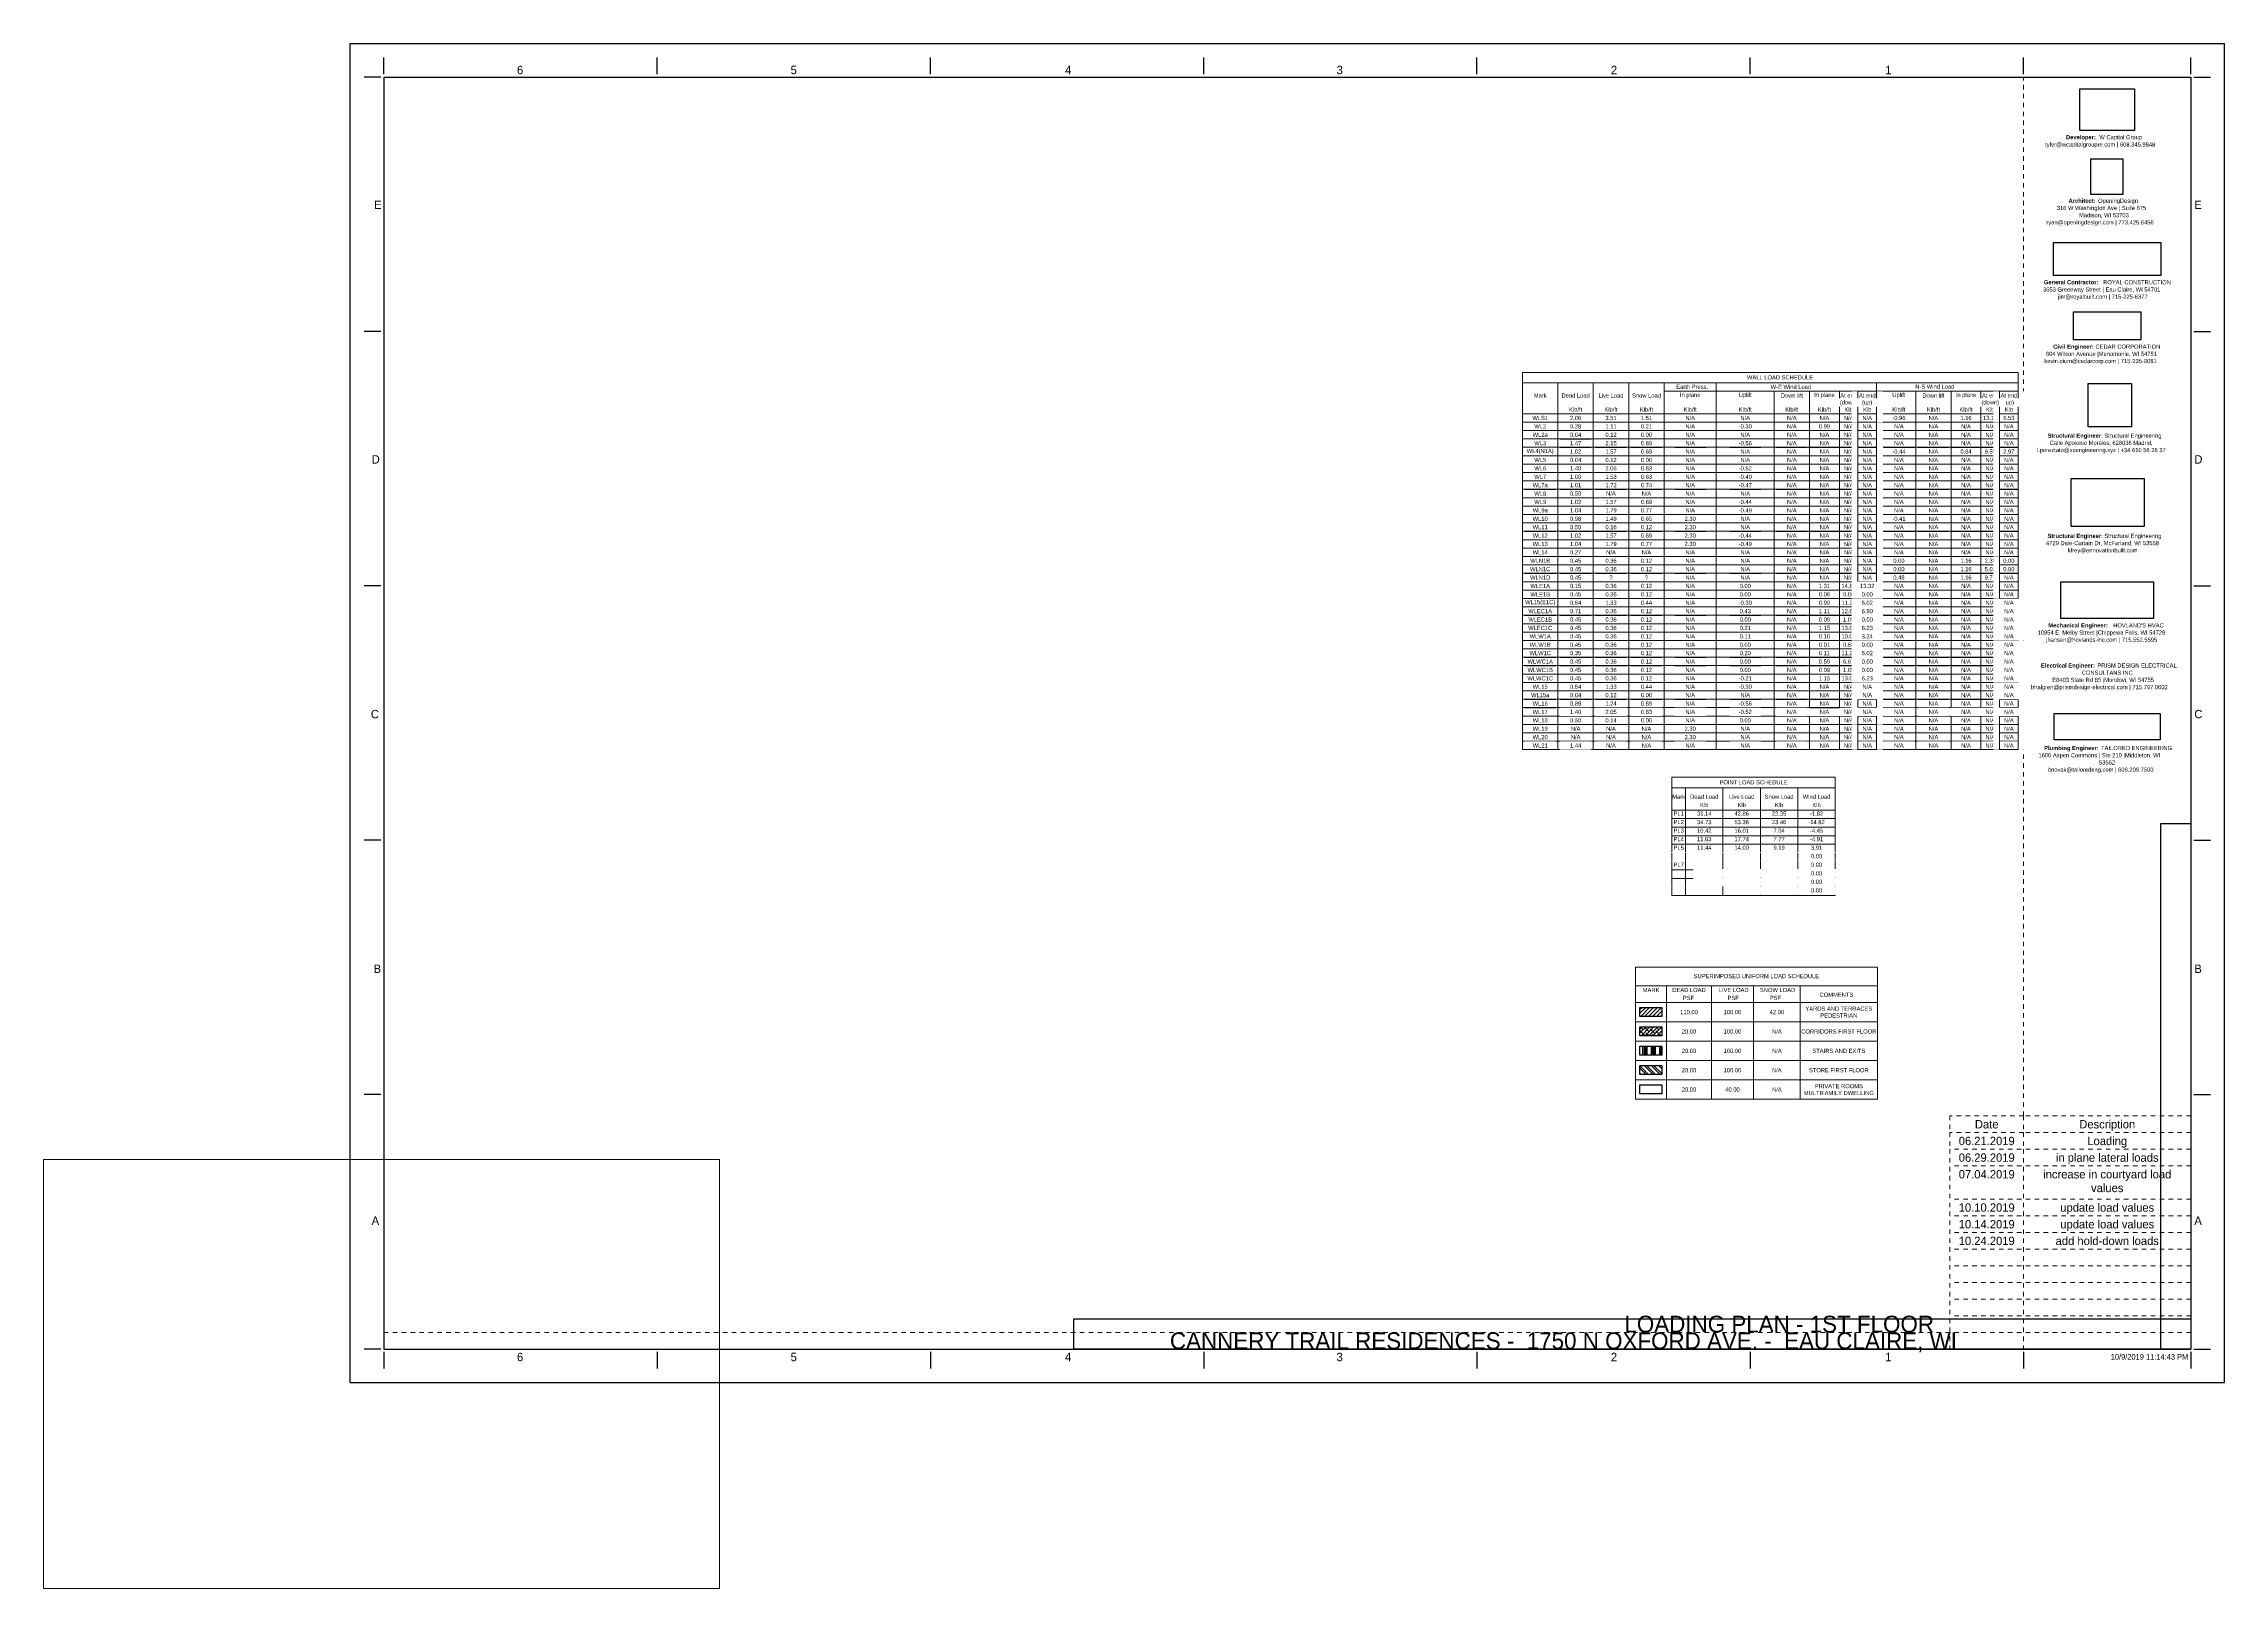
# Paper-space layout 'Layout1' of a CAD drawing. Header units: inches. Extents: x -7.6 to 41.3, y -4.8 to 29.8.
import ezdxf

# ---------------------------------------------------------------- set-up
doc = ezdxf.new("R2010")
doc.units = ezdxf.units.IN
doc.header["$MEASUREMENT"] = 0
doc.linetypes.add('Dot 1_32_', pattern=[0.03125, 0, -0.03125])
for name, color, linetype, lineweight in [('A-DETL', 90, 'Continuous', 9), ('G-ANNO-SCHD', 231, 'Continuous', 30), ('G-ANNO-TTLB', 6, 'Continuous', 30), ('G-ANNO-TTLB-MEDM', 33, 'Continuous', 25)]:
    doc.layers.add(name, color=color, linetype=linetype, lineweight=lineweight)
doc.layers.add('LOAD_HATCH', color=8, linetype='Continuous')
doc.styles.add('Century Gothic', font='ufonts.com_century-gothic.ttf', dxfattribs={"height": 0.1875})
doc.styles.add('Century Gothic_1', font='ufonts.com_century-gothic.ttf', dxfattribs={"height": 0.09375})
doc.styles.add('Century Gothic_2', font='GOTHIC.TTF', dxfattribs={"height": 0.125})
doc.styles.add('Century Gothic_4', font='ufonts.com_century-gothic.ttf', dxfattribs={"height": 0.375})
doc.styles.add('Century Gothic_B', font='Gothicb.ttf', dxfattribs={"height": 9})
picture_1 = doc.add_image_def('image1.jpg', size_in_pixel=(785, 514))
picture_2 = doc.add_image_def('image2.png', size_in_pixel=(300, 300))
picture_3 = doc.add_image_def('image3.jpg', size_in_pixel=(336, 83))
picture_4 = doc.add_image_def('image4.jpg', size_in_pixel=(278, 110))
picture_5 = doc.add_image_def('image5.jpg', size_in_pixel=(302, 126))
picture_6 = doc.add_image_def('image6.jpg', size_in_pixel=(261, 80))
picture_7 = doc.add_image_def('image7.jpg', size_in_pixel=(344, 261))
picture_8 = doc.add_image_def('image8.jpg', size_in_pixel=(547, 610))
picture_9 = doc.add_image_def('image9.jpg', size_in_pixel=(95, 1663))
picture_10 = doc.add_image_def('image10.jpg', size_in_pixel=(3536, 95))

# ---------------------------------------------------------------- blocks, each defined once
blk = doc.blocks.new('OD Title Block - 30x42 - CDs - one-217245-FOUNDATION PLAN AREA __C__')
at = {"layer": 'G-ANNO-TTLB'}
for p, q in [((-0.01, 30.014), (41.99, 30.014)), ((-0.01, 0.014), (-0.01, 30.014)), ((41.99, 0.014), (41.99, 30.014)), ((-0.01, 0.014), (41.99, 0.014))]:
    blk.add_line(p, q, dxfattribs=at)
at = {"layer": 'G-ANNO-TTLB', "linetype": 'Dot 1_32_', "lineweight": 18}
for p, q in [((37.49, 5.989), (37.49, 29.264)), ((0.74, 1.137), (35.905, 1.137))]:
    blk.add_line(p, q, dxfattribs=at)
at = {"layer": 'G-ANNO-TTLB-MEDM'}
for p, q in [((0.74, 29.326), (0.74, 29.701)), ((6.865, 29.326), (6.865, 29.701)), ((12.99, 29.326), (12.99, 29.701)), ((19.115, 29.326), (19.115, 29.701)), ((25.24, 29.326), (25.24, 29.701)), ((31.365, 29.326), (31.365, 29.701)), ((37.49, 29.326), (37.49, 29.701)), ((41.24, 29.326), (41.24, 29.701)), ((0.677, 29.264), (0.302, 29.264)), ((0.74, 29.264), (41.24, 29.264)), ((0.74, 29.264), (0.74, 0.764)), ((41.24, 29.264), (41.24, 0.764)), ((41.302, 29.264), (41.677, 29.264)), ((0.677, 23.564), (0.302, 23.564)), ((41.302, 23.564), (41.677, 23.564)), ((0.677, 17.864), (0.302, 17.864)), ((41.302, 17.864), (41.677, 17.864)), ((0.677, 12.164), (0.302, 12.164)), ((41.302, 12.164), (41.677, 12.164)), ((0.677, 6.464), (0.302, 6.464)), ((41.302, 6.464), (41.677, 6.464)), ((0.677, 0.764), (0.302, 0.764)), ((0.74, 0.764), (41.24, 0.764)), ((0.74, 0.701), (0.74, 0.326)), ((6.865, 0.701), (6.865, 0.326)), ((12.99, 0.701), (12.99, 0.326)), ((19.115, 0.701), (19.115, 0.326)), ((25.24, 0.701), (25.24, 0.326)), ((31.365, 0.701), (31.365, 0.326)), ((37.49, 0.701), (37.49, 0.326)), ((41.24, 0.701), (41.24, 0.326)), ((41.302, 0.764), (41.677, 0.764))]:
    blk.add_line(p, q, dxfattribs=at)
at = {"layer": 'G-ANNO-TTLB', "attachment_point": 1}
for s, insert, char_height, width, style in [('6', (3.725, 29.517), 0.188, 0.17675, 'Century Gothic'), ('5', (9.858, 29.517), 0.188, 0.17675, 'Century Gothic'), ('4', (16.007, 29.517), 0.188, 0.17675, 'Century Gothic'), ('3', (22.094, 29.517), 0.188, 0.17675, 'Century Gothic'), ('2', (28.242, 29.517), 0.188, 0.17675, 'Century Gothic'), ('1', (34.391, 29.517), 0.188, 0.17675, 'Century Gothic'), ('Developer: ', (38.44, 27.964), 0.09375, 0.90584, 'Century Gothic_B'), ('W Capital Group', (39.188, 27.964), 0.09375, 1.32878, 'Century Gothic_1'), ('tyler@wcapitalgroupre.com | 608.345.9848', (37.974, 27.802), 0.09375, 3.36141, 'Century Gothic_1'), ('E', (0.523, 26.497), 0.188, 0.17044, 'Century Gothic'), ('Architect: ', (38.499, 26.54), 0.09375, 0.80169, 'Century Gothic_B'), ('OpeningDesign', (39.16, 26.54), 0.09375, 1.212, 'Century Gothic_1'), ('E', (41.317, 26.497), 0.188, 0.17044, 'Century Gothic'), ('ryan@openingdesign.com | 773.425.6456', (38.002, 26.056), 0.09375, 3.21937, 'Century Gothic_1'), ('316 W Washington Ave | Suite 675', (38.233, 26.379), 0.09375, 2.65756, 'Century Gothic_1'), ('Madison, WI 53703', (38.733, 26.217), 0.09375, 1.44556, 'Century Gothic_1'), ('3653 Greenway Street | Eau Claire, WI 54701', (37.925, 24.552), 0.09375, 3.4845, 'Century Gothic_1'), ('General Contractor: ', (37.946, 24.714), 0.09375, 1.60969, 'Century Gothic_B'), ('ROYAL CONSTRUCTION', (39.274, 24.714), 0.09375, 1.82116, 'Century Gothic_1'), ('jim@royalbuilt.com | 715-225-6377', (38.263, 24.391), 0.09375, 2.66387, 'Century Gothic_1'), ('604 Wilson Avenue |Menomonie, WI 54751', (37.99, 23.109), 0.09375, 3.32669, 'Century Gothic_1'), ('Civil Engineer: ', (38.154, 23.271), 0.09375, 1.14888, 'Century Gothic_B'), ('CEDAR CORPORATION', (39.102, 23.271), 0.09375, 1.78012, 'Century Gothic_1'), ('kevin.oium@cedarcorp.com | 715-235-9081', (37.956, 22.948), 0.09375, 3.40559, 'Century Gothic_1'), ('Structural Engineer: ', (38.026, 21.277), 0.09375, 1.54341, 'Century Gothic_B'), ('Calle Apolonio Morales, 628036 Madrid, ', (38.078, 21.116), 0.09375, 3.15309, 'Century Gothic_1'), ('Structural Engineering', (39.3, 21.277), 0.09375, 1.69175, 'Century Gothic_1'), ('D', (0.468, 20.791), 0.188, 0.23672, 'Century Gothic'), ('l.pereztato@xcengineering.xyz | +34 610 56 26 37', (37.787, 20.954), 0.09375, 3.81591, 'Century Gothic_1'), ('D', (41.317, 20.791), 0.188, 0.23672, 'Century Gothic'), ('4729 Dale-Curtain Dr, McFarland, WI 53558', (37.992, 18.869), 0.09375, 3.32037, 'Century Gothic_1'), ('Structural Engineer: ', (38.026, 19.03), 0.09375, 1.54341, 'Century Gothic_B'), ('kfrey@ennovationbuilt.com', (38.479, 18.707), 0.09375, 2.13994, 'Century Gothic_1'), ('Structural Engineering', (39.3, 19.03), 0.09375, 1.69175, 'Century Gothic_1'), ('10954 E. Melby Street |Chippewa Falls, WI 54729', (37.803, 16.865), 0.09375, 3.77487, 'Century Gothic_1'), ('jhansen@hovlands-inc.com | 715.552.5595', (37.996, 16.704), 0.09375, 3.31091, 'Century Gothic_1'), ('Mechanical Engineer: ', (38.045, 17.026), 0.09375, 1.76119, 'Century Gothic_B'), ("HOVLAND'S HVAC", (39.498, 17.026), 0.09375, 1.42663, 'Century Gothic_1'), ('Electrical Engineer: ', (37.88, 16.127), 0.09375, 1.53394, 'Century Gothic_B'), ('bhalgren@prismdesign-electrical.com | 715.797.0602', (37.656, 15.642), 0.09375, 4.13469, 'Century Gothic_1'), ('E8403 State Rd 85 |Mondovi, WI 54755', (38.133, 15.804), 0.09375, 2.9795, 'Century Gothic_1'), ('CONSULTANS INC', (38.794, 15.965), 0.09375, 1.37613, 'Century Gothic_1'), ('PRISM DESIGN ELECTRICAL ', (39.146, 16.127), 0.09375, 2.09891, 'Century Gothic_1'), ('C', (0.45, 15.084), 0.188, 0.25881, 'Century Gothic'), ('C', (41.317, 15.084), 0.188, 0.25881, 'Century Gothic'), ('Plumbing Engineer: ', (37.951, 14.277), 0.09375, 1.54656, 'Century Gothic_B'), ('TAILORED ENGINEERING', (39.227, 14.277), 0.09375, 1.87166, 'Century Gothic_1'), ('1600 Aspen Commons | Ste 210 |Middleton, WI ', (37.823, 14.116), 0.09375, 3.77172, 'Century Gothic_1'), ('bnovak@tailoredeng.com | 608.209.7500', (38.034, 13.793), 0.09375, 3.21622, 'Century Gothic_1'), ('53562', (39.18, 13.954), 0.0937, 0.44188, 'Century Gothic_1'), ('B', (0.512, 9.378), 0.188, 0.18306, 'Century Gothic'), ('B', (41.317, 9.378), 0.188, 0.18306, 'Century Gothic'), ('A', (0.468, 3.734), 0.188, 0.23672, 'Century Gothic'), ('A', (41.317, 3.734), 0.188, 0.23672, 'Century Gothic'), ('6', (3.724, 0.679), 0.188, 0.17675, 'Century Gothic'), ('5', (9.858, 0.679), 0.188, 0.17675, 'Century Gothic'), ('4', (16.007, 0.679), 0.188, 0.17675, 'Century Gothic'), ('3', (22.093, 0.679), 0.188, 0.17675, 'Century Gothic'), ('2', (28.242, 0.679), 0.188, 0.17675, 'Century Gothic'), ('1', (34.39, 0.679), 0.188, 0.17675, 'Century Gothic')]:
    blk.add_mtext(s, dxfattribs=dict(at, insert=insert, char_height=char_height, width=width, style=style))
at = {"layer": 'G-ANNO-TTLB'}
image = blk.add_image(picture_7, insert=(38.752, 28.068), size_in_units=(1.226, 0.93), dxfattribs=at)
image.dxf.flags = 7
image = blk.add_image(picture_8, insert=(38.999, 26.632), size_in_units=(0.719, 0.802), rotation=0, dxfattribs=at)
image.dxf.flags = 7
image = blk.add_image(picture_6, insert=(38.163, 24.818), size_in_units=(2.404, 0.737), dxfattribs=at)
image.dxf.flags = 7
image = blk.add_image(picture_5, insert=(38.612, 23.375), size_in_units=(1.506, 0.628), dxfattribs=at)
image.dxf.flags = 7
image = blk.add_image(picture_2, insert=(38.938, 21.431), size_in_units=(0.97, 0.97), dxfattribs=at)
image.dxf.flags = 7
image = blk.add_image(picture_1, insert=(38.558, 19.194), size_in_units=(1.638, 1.072), dxfattribs=at)
image.dxf.flags = 7
image = blk.add_image(picture_4, insert=(38.326, 17.131), size_in_units=(2.077, 0.822), dxfattribs=at)
image.dxf.flags = 7
image = blk.add_image(picture_3, insert=(38.179, 14.417), size_in_units=(2.372, 0.586), dxfattribs=at)
image.dxf.flags = 7
image = blk.add_image(picture_9, insert=(40.567, 0.764), size_in_units=(0.673, 11.775), dxfattribs=at)
image.dxf.flags = 7
image = blk.add_image(picture_10, insert=(16.203, 0.764), size_in_units=(25.037, 0.673), dxfattribs=at)
image.dxf.flags = 7
blk = doc.blocks.new('zw$7CAE')
at = {"layer": 'G-ANNO-TTLB'}
blk.add_blockref('OD Title Block - 30x42 - CDs - one-217245-FOUNDATION PLAN AREA __C__', (0.01, -30.014), dxfattribs=at)

psp = doc.layouts.get("Layout1")

# ---------------------------------------------------------------- hatches: boundary and pattern name
at = {"layer": 'LOAD_HATCH'}
h = psp.add_hatch(dxfattribs=at)
h.set_pattern_fill('ANSI31', color=256, scale=0.5, style=0)
h.set_pattern_definition([(45, (13.645226, 4.222123), (-0.04419417, 0.04419417), [])])
h.paths.add_polyline_path([(28.201, 8.012), (28.201, 8.213), (28.689, 8.213), (28.689, 8.012)])
h = psp.add_hatch(dxfattribs=at)
h.set_pattern_fill('ANSI38', color=256, scale=0.5, style=0)
h.set_pattern_definition([(45, (13.645226, 4.222123), (-0.04419417, 0.04419417), []), (135, (13.645226, 4.222123), (-0.13258252, 0.04419417), [0.15625, -0.09375])])
h.paths.add_polyline_path([(28.201, 7.579), (28.201, 7.779), (28.689, 7.779), (28.689, 7.579)])
h = psp.add_hatch(dxfattribs=at)
h.set_pattern_fill('ANSI34', color=256, scale=0.25, angle=45, style=0)
h.set_pattern_definition([(90, (13.64523, 4.22212), (-0.1875, 1e-17), []), (90, (13.67648, 4.25337), (-0.1875, 1e-17), []), (90, (13.70773, 4.28462), (-0.1875, 1e-17), []), (90, (13.73898, 4.31587), (-0.1875, 1e-17), [])])
h.paths.add_polyline_path([(28.201, 7.145), (28.201, 7.346), (28.689, 7.346), (28.689, 7.145)])
h = psp.add_hatch(dxfattribs=at)
h.set_pattern_fill('ANSI32', color=256, scale=0.3, angle=90, style=0)
h.set_pattern_definition([(135, (13.64523, 4.22212), (-0.0795495, -0.0795495), []), (135, (13.64523, 4.27516), (-0.0795495, -0.0795495), [])])
h.paths.add_polyline_path([(28.201, 6.711), (28.201, 6.912), (28.689, 6.912), (28.689, 6.711)])

# ---------------------------------------------------------------- linework, layer by layer
at = {"layer": 'A-DETL'}
for p, q in [((25.571, 22.437), (26.364, 22.437)), ((26.364, 22.437), (27.157, 22.437)), ((27.157, 22.437), (27.951, 22.437)), ((36.678, 22.437), (36.678, 22.207)), ((36.678, 17), (36.678, 16.811)), ((36.678, 16.811), (36.678, 16.623)), ((36.678, 16.623), (36.678, 16.435)), ((36.678, 16.435), (36.678, 16.247)), ((36.678, 16.247), (36.678, 16.059)), ((36.678, 16.059), (36.678, 15.871)), ((36.678, 15.871), (36.678, 15.682)), ((36.678, 15.682), (36.678, 15.494)), ((28.101, 9.115), (28.101, 8.698)), ((33.525, 9.115), (28.101, 9.115)), ((33.525, 9.115), (33.525, 8.353)), ((28.101, 8.698), (28.101, 8.325)), ((33.525, 8.698), (28.101, 8.698)), ((28.801, 8.325), (28.101, 8.325)), ((28.101, 8.325), (28.101, 7.891)), ((28.801, 8.698), (28.801, 8.325)), ((29.803, 8.325), (28.801, 8.325)), ((28.801, 8.325), (28.801, 7.891)), ((29.803, 8.698), (29.803, 8.325)), ((30.749, 8.325), (29.803, 8.325)), ((29.803, 8.325), (29.803, 7.891)), ((30.749, 8.698), (30.749, 8.325)), ((31.793, 8.325), (30.749, 8.325)), ((30.749, 8.325), (30.749, 7.891)), ((31.793, 8.698), (31.793, 8.325)), ((31.793, 8.325), (31.793, 7.891)), ((32.836, 8.325), (31.793, 8.325)), ((33.525, 8.325), (32.836, 8.325)), ((33.525, 8.353), (33.525, 7.891)), ((28.801, 7.891), (28.101, 7.891)), ((28.101, 7.891), (28.101, 7.457)), ((29.803, 7.891), (28.801, 7.891)), ((28.801, 7.891), (28.801, 7.457)), ((30.749, 7.891), (29.803, 7.891)), ((29.803, 7.891), (29.803, 7.457)), ((31.793, 7.891), (30.749, 7.891)), ((30.749, 7.891), (30.749, 7.457)), ((32.836, 7.891), (31.793, 7.891)), ((31.793, 7.891), (31.793, 7.457)), ((33.525, 7.891), (32.836, 7.891)), ((33.525, 7.919), (33.525, 7.457)), ((28.801, 7.457), (28.101, 7.457)), ((28.101, 7.457), (28.101, 7.023)), ((29.803, 7.457), (28.801, 7.457)), ((28.801, 7.457), (28.801, 7.023)), ((30.749, 7.457), (29.803, 7.457)), ((29.803, 7.457), (29.803, 7.023)), ((31.793, 7.457), (30.749, 7.457)), ((30.749, 7.457), (30.749, 7.023)), ((32.836, 7.457), (31.793, 7.457)), ((31.793, 7.457), (31.793, 7.023)), ((33.525, 7.457), (32.836, 7.457)), ((33.525, 7.485), (33.525, 7.023)), ((28.801, 7.023), (28.101, 7.023)), ((28.101, 7.023), (28.101, 6.59)), ((29.803, 7.023), (28.801, 7.023)), ((28.801, 7.023), (28.801, 6.59)), ((30.749, 7.023), (29.803, 7.023)), ((29.803, 7.023), (29.803, 6.59)), ((31.793, 7.023), (30.749, 7.023)), ((30.749, 7.023), (30.749, 6.59)), ((32.836, 7.023), (31.793, 7.023)), ((31.793, 7.023), (31.793, 6.59)), ((33.525, 7.023), (32.836, 7.023)), ((33.525, 7.051), (33.525, 6.59)), ((28.801, 6.59), (28.101, 6.59)), ((28.101, 6.59), (28.101, 6.156)), ((29.803, 6.59), (28.801, 6.59)), ((28.801, 6.59), (28.801, 6.156)), ((30.749, 6.59), (29.803, 6.59)), ((29.803, 6.59), (29.803, 6.156)), ((31.793, 6.59), (30.749, 6.59)), ((30.749, 6.59), (30.749, 6.156)), ((32.836, 6.59), (31.793, 6.59)), ((31.793, 6.59), (31.793, 6.156)), ((33.525, 6.59), (32.836, 6.59)), ((33.525, 6.617), (33.525, 6.156)), ((28.801, 6.156), (28.101, 6.156)), ((29.803, 6.156), (28.801, 6.156)), ((30.749, 6.156), (29.803, 6.156)), ((31.793, 6.156), (30.749, 6.156)), ((32.836, 6.156), (31.793, 6.156)), ((33.525, 6.156), (32.836, 6.156))]:
    psp.add_line(p, q, dxfattribs=at)
at = {"layer": 'A-DETL', "linetype": 'Dot 1_32_', "lineweight": 13}
for p, q in [((36.8, 5.784), (35.148, 5.784)), ((35.148, 5.784), (35.148, 5.411)), ((36.8, 5.411), (35.148, 5.411)), ((35.148, 5.411), (35.148, 5.038)), ((40.55, 5.784), (36.8, 5.784)), ((36.8, 5.784), (36.8, 5.411)), ((40.55, 5.411), (36.8, 5.411)), ((36.8, 5.411), (36.8, 5.038)), ((40.55, 5.784), (40.55, 5.411)), ((40.55, 5.411), (40.55, 5.038)), ((40.55, 5.038), (35.148, 5.038)), ((35.148, 5.038), (35.148, 0.559)), ((36.8, 5.038), (36.8, 0.559)), ((40.55, 4.664), (35.148, 4.664)), ((40.55, 3.918), (35.148, 3.918)), ((40.55, 3.545), (35.148, 3.545)), ((40.55, 3.172), (35.148, 3.172)), ((40.55, 2.798), (35.148, 2.798)), ((40.55, 2.425), (35.148, 2.425)), ((40.55, 2.052), (35.148, 2.052)), ((40.55, 1.679), (35.148, 1.679)), ((40.55, 1.305), (35.148, 1.305)), ((40.55, 0.932), (35.148, 0.932))]:
    psp.add_line(p, q, dxfattribs=at)
at = {"layer": 'LOAD_HATCH'}
for points in [[(28.201, 8.012), (28.201, 8.213), (28.689, 8.213), (28.689, 8.012), (28.201, 8.012)], [(28.201, 7.579), (28.201, 7.779), (28.689, 7.779), (28.689, 7.579), (28.201, 7.579)], [(28.201, 7.145), (28.201, 7.346), (28.689, 7.346), (28.689, 7.145), (28.201, 7.145)], [(28.201, 6.711), (28.201, 6.912), (28.689, 6.912), (28.689, 6.711), (28.201, 6.711)], [(28.201, 6.277), (28.201, 6.478), (28.689, 6.478), (28.689, 6.277), (28.201, 6.277)]]:
    psp.add_lwpolyline(points, close=True, dxfattribs=at)

# ---------------------------------------------------------------- texts
at = {"layer": 'G-ANNO-SCHD', "color": 147, "style": 'Century Gothic_2', "bg_fill": 2}
for s, insert, char_height, width, attachment_point in [('Mark', (25.967, 21.924), 0.0937, 0.60704, 5), ('Earth Press.', (29.373, 22.119), 0.09375, 0.69423, 5), ('WALL LOAD SCHEDULE', (31.341, 22.33), 0.09375, 1.45691, 5), ('N-S Wind Load', (34.811, 22.123), 0.09375, 2.75829, 5), ('POINT LOAD SCHEDULE', (30.748, 13.305), 0.09375, 5.42403, 2)]:
    psp.add_mtext(s, dxfattribs=dict(at, insert=insert, char_height=char_height, width=width, attachment_point=attachment_point))
at = {"layer": 'G-ANNO-SCHD', "color": 147, "line_spacing_factor": 0.984502}
for s, insert, char_height, width, attachment_point, style in [('\\PSUPERIMPOSED UNIFORM LOAD SCHEDULE', (30.813, 9.115), 0.09375, 5.42403, 2, 'Century Gothic_2'), ('MARK', (28.451, 8.651), 0.0937, 0.44989, 2, 'Century Gothic_2'), ('DEAD LOAD', (29.302, 8.651), 0.0937, 1.00147, 2, 'Century Gothic_2'), ('PSF', (29.289, 8.474), 0.0937, 1.00147, 2, 'Century Gothic_2'), ('LIVE LOAD', (30.303, 8.651), 0.0937, 1.00147, 2, 'Century Gothic_2'), ('PSF', (30.291, 8.474), 0.0937, 1.00147, 2, 'Century Gothic_2'), ('SNOW LOAD', (31.287, 8.651), 0.0937, 1.10014, 2, 'Century Gothic_2'), ('PSF', (31.237, 8.474), 0.0937, 1.00147, 2, 'Century Gothic_2'), ('\\PCOMMENTS', (32.605, 8.698), 0.0937, 1.6256, 2, 'Century Gothic_2'), ('110.00', (29.302, 8.108), 0.0937, 1.00147, 5, 'Century Gothic_2'), ('100.00', (30.276, 8.108), 0.0937, 0.94655, 5, 'Century Gothic_2'), ('42.00', (31.271, 8.108), 0.0937, 1.04333, 5, 'Century Gothic_2'), ('YARDS AND TERRACES PEDESTRIAN', (32.659, 8.108), 0.09375, 1.73231, 5, 'Century Gothic_2'), ('20.00', (29.302, 7.674), 0.0937, 1.00147, 5, 'Century Gothic_2'), ('100.00', (30.276, 7.674), 0.0937, 0.94655, 5, 'Century Gothic_2'), ('N/A', (31.271, 7.674), 0.0937, 1.04333, 5, 'Century Gothic_2'), ('CORRIDORS FIRST FLOOR', (32.659, 7.674), 0.09375, 1.73231, 5, 'Century Gothic_2'), ('20.00', (29.302, 7.24), 0.0937, 1.00147, 5, 'Century Gothic_2'), ('20.00', (29.302, 6.806), 0.0937, 1.00147, 5, 'Century Gothic_2'), ('100.00', (30.276, 7.24), 0.0937, 0.94655, 5, 'Century Gothic_2'), ('100.00', (30.276, 6.806), 0.0937, 0.94655, 5, 'Century Gothic_2'), ('N/A', (31.271, 7.24), 0.0937, 1.04333, 5, 'Century Gothic_2'), ('N/A', (31.271, 6.806), 0.0937, 1.04333, 5, 'Century Gothic_2'), ('STORE FIRST FLOOR', (32.659, 6.806), 0.09375, 1.73231, 5, 'Century Gothic_2'), ('STAIRS AND EXITS', (32.659, 7.24), 0.09375, 1.73231, 5, 'Century Gothic_2'), ('20.00', (29.302, 6.373), 0.0937, 1.00147, 5, 'Century Gothic_2'), ('40.00', (30.276, 6.373), 0.0937, 0.94655, 5, 'Century Gothic_2'), ('N/A', (31.271, 6.373), 0.0937, 1.04333, 5, 'Century Gothic_2'), ('PRIVATE ROOMS MULTIFAMILY DWELLING', (32.659, 6.373), 0.09375, 1.73231, 5, 'Century Gothic_2'), ('06.21.2019', (35.974, 5.315), 0.1875, 1.54101, 2, 'Century Gothic_1'), ('06.29.2019', (35.974, 4.942), 0.1875, 1.54101, 2, 'Century Gothic_1'), ('in plane lateral loads', (38.675, 4.942), 0.1875, 2.98571, 2, 'Century Gothic_1'), ('Loading', (38.675, 5.315), 0.1875, 2.98571, 2, 'Century Gothic_1'), ('07.04.2019', (35.974, 4.569), 0.1875, 1.54101, 2, 'Century Gothic_1'), ('increase in courtyard load values', (38.675, 4.569), 0.1875, 2.98571, 2, 'Century Gothic_1'), ('10.10.2019', (35.974, 3.823), 0.1875, 1.54101, 2, 'Century Gothic_1'), ('10.14.2019', (35.974, 3.449), 0.1875, 1.54101, 2, 'Century Gothic_1'), ('update load values', (38.675, 3.823), 0.1875, 2.98571, 2, 'Century Gothic_1'), ('update load values', (38.675, 3.449), 0.1875, 2.98571, 2, 'Century Gothic_1'), ('10.24.2019', (35.974, 3.076), 0.1875, 1.54101, 2, 'Century Gothic_1'), ('add hold-down loads', (38.675, 3.076), 0.1875, 2.98571, 2, 'Century Gothic_1')]:
    psp.add_mtext(s, dxfattribs=dict(at, insert=insert, char_height=char_height, width=width, attachment_point=attachment_point, style=style))
at = {"layer": 'G-ANNO-SCHD', "color": 147, "lineweight": 9, "char_height": 0.1875, "attachment_point": 2, "line_spacing_factor": 0.984502, "style": 'Century Gothic'}
for s, insert, width in [('Date', (35.974, 5.689), 0.73997), ('Description', (38.675, 5.689), 1.66316)]:
    psp.add_mtext(s, dxfattribs=dict(at, insert=insert, width=width))
at = {"layer": 'G-ANNO-TTLB', "lineweight": 9, "char_height": 0.375, "attachment_point": 1, "style": 'Century Gothic_4'}
for s, insert, width in [('LOADING PLAN - 1ST FLOOR', (27.854, 1.305), 7.26765), ('CANNERY TRAIL RESIDENCES -  1750 N OXFORD AVE. -  EAU CLAIRE, WI', (17.668, 0.931), 21.01747)]:
    psp.add_mtext(s, dxfattribs=dict(at, insert=insert, width=width))
at = {"layer": 'G-ANNO-TTLB', "lineweight": 9, "insert": (40.491, 0.447), "char_height": 0.125, "width": 2.2037, "attachment_point": 3, "line_spacing_factor": 0.984502, "style": 'Century Gothic_2', "bg_fill": 3, "box_fill_scale": 1.25, "bg_fill_color": 256, "bg_fill_true_color": 13158600, "bg_fill_transparency": 0}
psp.add_mtext('10/9/2019 11:14:43 PM', dxfattribs=at)

# ---------------------------------------------------------------- viewports
at = {"layer": '0'}
psp.add_viewport(center=(0, 0), size=(15.148, 9.60877), view_center_point=(35.975, 3.5), view_height=5.63388, dxfattribs=at)

# ---------------------------------------------------------------- next in the draw order: linework, layer by layer
at = {"layer": 'A-DETL'}
for p, q in [((25.571, 22.437), (25.571, 22.207)), ((25.571, 22.207), (25.571, 22.019)), ((27.951, 22.437), (28.744, 22.437)), ((28.744, 22.437), (29.914, 22.437)), ((34.383, 22.437), (35.176, 22.437)), ((35.176, 22.437), (35.844, 22.437)), ((35.844, 22.437), (36.261, 22.437)), ((36.261, 22.437), (36.678, 22.437)), ((28.918, 13.375), (29.224, 13.375)), ((29.224, 13.375), (30.063, 13.375)), ((30.063, 13.375), (30.902, 13.375)), ((30.902, 13.375), (31.74, 13.375)), ((31.74, 13.375), (32.579, 13.375))]:
    psp.add_line(p, q, dxfattribs=at)
at = {"layer": 'A-DETL', "linetype": 'Dot 1_32_', "lineweight": 13}
for p, q in [((40.55, 5.038), (40.55, 0.559)), ((40.55, 0.559), (35.148, 0.559))]:
    psp.add_line(p, q, dxfattribs=at)

# ---------------------------------------------------------------- next in the draw order: texts
at = {"layer": 'G-ANNO-SCHD', "color": 147, "style": 'Century Gothic_2', "bg_fill": 2}
for s, insert, char_height, width, attachment_point in [('Dead Load', (26.761, 21.924), 0.0937, 0.60704, 5), ('In plane', (29.329, 21.924), 0.0937, 0.60704, 5), ('W-E Wind Load', (31.585, 22.116), 0.09375, 2.65303, 5), ('Uplift', (34.006, 21.924), 0.0937, 0.60704, 5), ('Mark', (29.071, 12.981), 0.0937, 5.42403, 2)]:
    psp.add_mtext(s, dxfattribs=dict(at, insert=insert, char_height=char_height, width=width, attachment_point=attachment_point))

# ---------------------------------------------------------------- next in the draw order: linework, layer by layer
at = {"layer": 'A-DETL'}
for p, q in [((25.571, 22.207), (26.364, 22.207)), ((26.364, 22.207), (26.364, 22.019)), ((29.914, 22.437), (31.209, 22.437)), ((29.914, 22.207), (29.914, 22.019)), ((31.209, 22.437), (32.003, 22.437)), ((32.003, 22.437), (32.671, 22.437)), ((32.671, 22.437), (33.088, 22.437)), ((33.088, 22.437), (34.383, 22.437)), ((33.088, 22.437), (33.505, 22.437))]:
    psp.add_line(p, q, dxfattribs=at)

# ---------------------------------------------------------------- next in the draw order: texts
at = {"layer": 'G-ANNO-SCHD', "color": 147, "char_height": 0.0937, "style": 'Century Gothic_2', "bg_fill": 2}
for s, insert, width, attachment_point in [('Live Load', (27.554, 21.924), 0.60704, 5), ('Uplift', (30.562, 21.924), 0.60704, 5), ('Down lift', (31.606, 21.924), 0.60704, 5), ('Down lift', (34.78, 21.924), 0.60704, 5), ('Klb/ft', (29.329, 21.609), 0.60704, 5), ('Dead Load', (29.643, 12.981), 5.42403, 2)]:
    psp.add_mtext(s, dxfattribs=dict(at, insert=insert, width=width, attachment_point=attachment_point))

# ---------------------------------------------------------------- next in the draw order: linework, layer by layer
at = {"layer": 'A-DETL'}
for p, q in [((26.364, 22.207), (27.157, 22.207)), ((27.157, 22.207), (27.157, 22.019)), ((29.914, 22.207), (31.209, 22.207)), ((29.914, 22.019), (31.209, 22.019))]:
    psp.add_line(p, q, dxfattribs=at)

# ---------------------------------------------------------------- next in the draw order: texts
at = {"layer": 'G-ANNO-SCHD', "color": 147, "char_height": 0.0937, "style": 'Century Gothic_2', "bg_fill": 2}
for s, insert, width, attachment_point in [('Snow Load', (28.348, 21.924), 0.60704, 5), ('In plane', (32.337, 21.924), 0.60704, 5), ('In plane', (35.51, 21.924), 0.60704, 5), ('Klb/ft', (26.761, 21.609), 0.60704, 5), ('N/A', (29.329, 21.421), 0.60704, 5), ('Klb/ft', (30.562, 21.609), 0.60704, 5), ('Klb/ft', (34.006, 21.609), 0.60704, 5), ('Live Load', (30.482, 12.981), 5.42403, 2)]:
    psp.add_mtext(s, dxfattribs=dict(at, insert=insert, width=width, attachment_point=attachment_point))

# ---------------------------------------------------------------- next in the draw order: linework, layer by layer
at = {"layer": 'A-DETL'}
for p, q in [((27.157, 22.207), (27.951, 22.207)), ((27.951, 22.207), (28.744, 22.207)), ((27.951, 22.207), (27.951, 22.019)), ((28.744, 22.207), (29.914, 22.207)), ((28.744, 22.207), (28.744, 22.019)), ((28.744, 22.019), (29.914, 22.019)), ((29.914, 22.019), (29.914, 21.704)), ((31.209, 22.207), (32.003, 22.207)), ((31.209, 22.019), (32.003, 22.019)), ((34.383, 22.207), (35.176, 22.207)), ((34.383, 22.019), (35.176, 22.019))]:
    psp.add_line(p, q, dxfattribs=at)

# ---------------------------------------------------------------- next in the draw order: texts
at = {"layer": 'G-ANNO-SCHD', "color": 147, "char_height": 0.0937, "style": 'Century Gothic_2', "bg_fill": 2}
for s, insert, width, attachment_point in [('At end', (32.879, 21.924), 0.60704, 5), ('At end', (36.053, 21.924), 0.60704, 5), ('WLS1', (25.967, 21.421), 0.60704, 5), ('Klb/ft', (27.554, 21.609), 0.60704, 5), ('N/A', (30.562, 21.421), 0.60704, 5), ('Klb/ft', (31.606, 21.609), 0.60704, 5), ('Klb/ft', (34.78, 21.609), 0.60704, 5), ('N/A', (29.329, 21.232), 0.60704, 5), ('Snow Load', (31.321, 12.981), 5.42403, 2)]:
    psp.add_mtext(s, dxfattribs=dict(at, insert=insert, width=width, attachment_point=attachment_point))

# ---------------------------------------------------------------- next in the draw order: linework, layer by layer
at = {"layer": 'A-DETL'}
for p, q in [((25.571, 22.019), (25.571, 21.704)), ((32.003, 22.207), (32.671, 22.207)), ((32.003, 22.019), (32.671, 22.019)), ((32.671, 22.207), (33.088, 22.207)), ((32.671, 22.019), (33.088, 22.019)), ((33.088, 22.207), (34.383, 22.207)), ((33.088, 22.019), (34.383, 22.019)), ((35.176, 22.207), (35.844, 22.207)), ((35.176, 22.019), (35.844, 22.019)), ((35.844, 22.207), (36.261, 22.207)), ((35.844, 22.019), (36.261, 22.019)), ((29.914, 21.704), (29.914, 21.516)), ((28.918, 13.375), (28.918, 13.137)), ((28.918, 13.137), (29.224, 13.137)), ((29.224, 13.137), (30.063, 13.137)), ((30.063, 13.137), (30.902, 13.137))]:
    psp.add_line(p, q, dxfattribs=at)

# ---------------------------------------------------------------- next in the draw order: texts
at = {"layer": 'G-ANNO-SCHD', "color": 147, "char_height": 0.0937, "style": 'Century Gothic_2', "bg_fill": 2}
for s, insert, width, attachment_point in [('2.06', (26.761, 21.421), 0.60704, 5), ('Klb/ft', (28.348, 21.609), 0.60704, 5), ('Klb/ft', (32.337, 21.609), 0.60704, 5), ('-0.96', (34.006, 21.421), 0.60704, 5), ('Klb/ft', (35.51, 21.609), 0.60704, 5), ('N/A', (29.329, 21.044), 0.60704, 5), ('-0.30', (30.562, 21.232), 0.60704, 5), ('Wind Load', (32.16, 12.981), 0.77892, 2)]:
    psp.add_mtext(s, dxfattribs=dict(at, insert=insert, width=width, attachment_point=attachment_point))

# ---------------------------------------------------------------- next in the draw order: linework, layer by layer
at = {"layer": 'A-DETL'}
for p, q in [((26.364, 22.019), (26.364, 21.704)), ((29.914, 21.516), (29.914, 21.328)), ((32.579, 13.375), (32.579, 13.137)), ((30.902, 13.137), (31.74, 13.137)), ((31.74, 13.137), (32.579, 13.137))]:
    psp.add_line(p, q, dxfattribs=at)

# ---------------------------------------------------------------- next in the draw order: texts
at = {"layer": 'G-ANNO-SCHD', "color": 147, "char_height": 0.0937, "style": 'Century Gothic_2', "bg_fill": 2}
for s, insert, width, attachment_point in [('3.51', (27.554, 21.421), 0.60704, 5), ('N/A', (31.606, 21.421), 0.60704, 5), ('Klb', (32.879, 21.609), 0.60704, 5), ('N/A', (34.78, 21.421), 0.60704, 5), ('Klb', (36.053, 21.609), 0.60704, 5), ('WL2', (25.967, 21.232), 0.60704, 5), ('N/A', (30.562, 21.044), 0.60704, 5), ('N/A', (29.329, 20.856), 0.60704, 5), ('Klb', (29.643, 12.796), 5.42403, 2)]:
    psp.add_mtext(s, dxfattribs=dict(at, insert=insert, width=width, attachment_point=attachment_point))

# ---------------------------------------------------------------- next in the draw order: linework, layer by layer
at = {"layer": 'A-DETL'}
for p, q in [((27.157, 22.019), (27.157, 21.704)), ((31.209, 22.019), (31.209, 21.704)), ((34.383, 22.019), (34.383, 21.704)), ((25.571, 21.704), (25.571, 21.516)), ((29.914, 21.328), (29.914, 21.14))]:
    psp.add_line(p, q, dxfattribs=at)

# ---------------------------------------------------------------- next in the draw order: texts
at = {"layer": 'G-ANNO-SCHD', "color": 147, "char_height": 0.0937, "style": 'Century Gothic_2', "bg_fill": 2}
for s, insert, width, attachment_point in [('1.51', (28.348, 21.421), 0.60704, 5), ('N/A', (32.337, 21.421), 0.60704, 5), ('1.16', (35.51, 21.421), 0.60704, 5), ('0.28', (26.761, 21.232), 0.60704, 5), ('N/A', (34.006, 21.232), 0.60704, 5), ('N/A', (29.329, 20.668), 0.60704, 5), ('-0.56', (30.562, 20.856), 0.60704, 5), ('Klb', (30.482, 12.796), 5.42403, 2)]:
    psp.add_mtext(s, dxfattribs=dict(at, insert=insert, width=width, attachment_point=attachment_point))

# ---------------------------------------------------------------- next in the draw order: linework, layer by layer
at = {"layer": 'A-DETL'}
for p, q in [((27.951, 22.019), (27.951, 21.704)), ((28.744, 22.019), (28.744, 21.704)), ((32.003, 22.019), (32.003, 21.704)), ((35.176, 22.019), (35.176, 21.704)), ((25.571, 21.516), (26.364, 21.516)), ((26.364, 21.704), (26.364, 21.516)), ((29.914, 21.14), (29.914, 20.951))]:
    psp.add_line(p, q, dxfattribs=at)

# ---------------------------------------------------------------- next in the draw order: texts
at = {"layer": 'G-ANNO-SCHD', "color": 147, "char_height": 0.0937, "style": 'Century Gothic_2', "bg_fill": 2}
for s, insert, width, attachment_point in [('N/A', (32.879, 21.421), 0.60704, 5), ('13.14', (36.053, 21.421), 0.60704, 5), ('WL2a', (25.967, 21.044), 0.60704, 5), ('1.11', (27.554, 21.232), 0.60704, 5), ('N/A', (31.606, 21.232), 0.60704, 5), ('N/A', (34.78, 21.232), 0.60704, 5), ('N/A', (29.329, 20.48), 0.60704, 5), ('N/A', (30.562, 20.668), 0.60704, 5), ('Klb', (31.321, 12.796), 5.42403, 2)]:
    psp.add_mtext(s, dxfattribs=dict(at, insert=insert, width=width, attachment_point=attachment_point))

# ---------------------------------------------------------------- next in the draw order: linework, layer by layer
at = {"layer": 'A-DETL'}
for p, q in [((32.671, 22.019), (32.671, 21.704)), ((33.088, 22.019), (33.088, 21.704)), ((35.844, 22.019), (35.844, 21.704)), ((36.261, 22.019), (36.261, 21.704)), ((25.571, 21.516), (25.571, 21.328)), ((26.364, 21.516), (27.157, 21.516)), ((27.157, 21.704), (27.157, 21.516)), ((29.914, 21.516), (31.209, 21.516)), ((31.209, 21.704), (31.209, 21.516)), ((34.383, 21.704), (34.383, 21.516)), ((29.914, 20.951), (29.914, 20.763))]:
    psp.add_line(p, q, dxfattribs=at)

# ---------------------------------------------------------------- next in the draw order: texts
at = {"layer": 'G-ANNO-SCHD', "color": 147, "char_height": 0.0937, "style": 'Century Gothic_2', "bg_fill": 2}
for s, insert, width, attachment_point in [('0.04', (26.761, 21.044), 0.60704, 5), ('0.21', (28.348, 21.232), 0.60704, 5), ('0.99', (32.337, 21.232), 0.60704, 5), ('N/A', (34.006, 21.044), 0.60704, 5), ('N/A', (35.51, 21.232), 0.60704, 5), ('N/A', (30.562, 20.48), 0.60704, 5), ('N/A', (29.329, 20.292), 0.60704, 5), ('Klb', (32.16, 12.796), 5.42403, 2)]:
    psp.add_mtext(s, dxfattribs=dict(at, insert=insert, width=width, attachment_point=attachment_point))

# ---------------------------------------------------------------- next in the draw order: linework, layer by layer
at = {"layer": 'A-DETL'}
for p, q in [((26.364, 21.516), (26.364, 21.328)), ((27.157, 21.516), (27.951, 21.516)), ((27.951, 21.704), (27.951, 21.516)), ((27.951, 21.516), (28.744, 21.516)), ((28.744, 21.704), (28.744, 21.516)), ((28.744, 21.516), (29.914, 21.516)), ((31.209, 21.516), (32.003, 21.516)), ((32.003, 21.704), (32.003, 21.516)), ((34.383, 21.516), (35.176, 21.516)), ((35.176, 21.704), (35.176, 21.516)), ((25.571, 21.328), (26.364, 21.328)), ((29.914, 20.763), (29.914, 20.575))]:
    psp.add_line(p, q, dxfattribs=at)

# ---------------------------------------------------------------- next in the draw order: texts
at = {"layer": 'G-ANNO-SCHD', "color": 147, "char_height": 0.0937, "style": 'Century Gothic_2', "bg_fill": 2}
for s, insert, width, attachment_point in [('0.12', (27.554, 21.044), 0.60704, 5), ('N/A', (31.606, 21.044), 0.60704, 5), ('N/A', (32.879, 21.232), 0.60704, 5), ('N/A', (34.78, 21.044), 0.60704, 5), ('N/A', (36.053, 21.232), 0.60704, 5), ('WL3', (25.967, 20.856), 0.60704, 5), ('N/A', (29.329, 20.103), 0.60704, 5), ('-0.52', (30.562, 20.292), 0.60704, 5), ('PL1', (29.071, 12.604), 5.42403, 2)]:
    psp.add_mtext(s, dxfattribs=dict(at, insert=insert, width=width, attachment_point=attachment_point))

# ---------------------------------------------------------------- next in the draw order: linework, layer by layer
at = {"layer": 'A-DETL'}
for p, q in [((27.157, 21.516), (27.157, 21.328)), ((31.209, 21.516), (31.209, 21.328)), ((32.003, 21.516), (32.671, 21.516)), ((32.671, 21.704), (32.671, 21.516)), ((32.671, 21.516), (33.088, 21.516)), ((33.088, 21.704), (33.088, 21.516)), ((33.088, 21.516), (34.383, 21.516)), ((34.383, 21.516), (34.383, 21.328)), ((35.176, 21.516), (35.844, 21.516)), ((35.844, 21.704), (35.844, 21.516)), ((35.844, 21.516), (36.261, 21.516)), ((36.261, 21.704), (36.261, 21.516)), ((25.571, 21.328), (25.571, 21.14)), ((26.364, 21.328), (27.157, 21.328)), ((29.914, 21.328), (31.209, 21.328)), ((29.914, 20.575), (29.914, 20.387))]:
    psp.add_line(p, q, dxfattribs=at)

# ---------------------------------------------------------------- next in the draw order: texts
at = {"layer": 'G-ANNO-SCHD', "color": 147, "char_height": 0.0937, "style": 'Century Gothic_2', "bg_fill": 2}
for s, insert, width, attachment_point in [('0.00', (28.348, 21.044), 0.60704, 5), ('N/A', (32.337, 21.044), 0.60704, 5), ('N/A', (35.51, 21.044), 0.60704, 5), ('1.47', (26.761, 20.856), 0.60704, 5), ('N/A', (34.006, 20.856), 0.60704, 5), ('-0.40', (30.562, 20.103), 0.60704, 5), ('N/A', (29.329, 19.915), 0.60704, 5), ('31.14', (29.643, 12.604), 5.42403, 2)]:
    psp.add_mtext(s, dxfattribs=dict(at, insert=insert, width=width, attachment_point=attachment_point))

# ---------------------------------------------------------------- next in the draw order: linework, layer by layer
at = {"layer": 'A-DETL'}
for p, q in [((27.951, 21.516), (27.951, 21.328)), ((28.744, 21.516), (28.744, 21.328)), ((32.003, 21.516), (32.003, 21.328)), ((35.176, 21.516), (35.176, 21.328)), ((25.571, 21.14), (26.364, 21.14)), ((26.364, 21.328), (26.364, 21.14)), ((27.157, 21.328), (27.951, 21.328)), ((27.951, 21.328), (28.744, 21.328)), ((28.744, 21.328), (29.914, 21.328)), ((31.209, 21.328), (32.003, 21.328)), ((34.383, 21.328), (35.176, 21.328)), ((29.914, 20.387), (29.914, 20.199))]:
    psp.add_line(p, q, dxfattribs=at)

# ---------------------------------------------------------------- next in the draw order: texts
at = {"layer": 'G-ANNO-SCHD', "color": 147, "char_height": 0.0937, "style": 'Century Gothic_2', "bg_fill": 2}
for s, insert, width, attachment_point in [('N/A', (32.879, 21.044), 0.60704, 5), ('N/A', (36.053, 21.044), 0.60704, 5), ('WL4(N1A)', (25.967, 20.668), 0.60704, 5), ('2.15', (27.554, 20.856), 0.60704, 5), ('N/A', (31.606, 20.856), 0.60704, 5), ('N/A', (34.78, 20.856), 0.60704, 5), ('N/A', (29.329, 19.727), 0.60704, 5), ('-0.47', (30.562, 19.915), 0.60704, 5), ('42.86', (30.482, 12.604), 5.42403, 2)]:
    psp.add_mtext(s, dxfattribs=dict(at, insert=insert, width=width, attachment_point=attachment_point))

# ---------------------------------------------------------------- next in the draw order: linework, layer by layer
at = {"layer": 'A-DETL'}
for p, q in [((32.671, 21.516), (32.671, 21.328)), ((33.088, 21.516), (33.088, 21.328)), ((35.844, 21.516), (35.844, 21.328)), ((36.261, 21.516), (36.261, 21.328)), ((25.571, 21.14), (25.571, 20.951)), ((26.364, 21.14), (27.157, 21.14)), ((27.157, 21.328), (27.157, 21.14)), ((29.914, 21.14), (31.209, 21.14)), ((31.209, 21.328), (31.209, 21.14)), ((32.003, 21.328), (32.671, 21.328)), ((32.671, 21.328), (33.088, 21.328)), ((33.088, 21.328), (34.383, 21.328)), ((34.383, 21.328), (34.383, 21.14)), ((35.176, 21.328), (35.844, 21.328)), ((35.844, 21.328), (36.261, 21.328)), ((29.914, 20.199), (29.914, 20.01))]:
    psp.add_line(p, q, dxfattribs=at)

# ---------------------------------------------------------------- next in the draw order: texts
at = {"layer": 'G-ANNO-SCHD', "color": 147, "char_height": 0.0937, "style": 'Century Gothic_2', "bg_fill": 2}
for s, insert, width, attachment_point in [('1.02', (26.761, 20.668), 0.60704, 5), ('0.89', (28.348, 20.856), 0.60704, 5), ('N/A', (32.337, 20.856), 0.60704, 5), ('-0.44', (34.006, 20.668), 0.60704, 5), ('N/A', (35.51, 20.856), 0.60704, 5), ('N/A', (29.329, 19.539), 0.60704, 5), ('N/A', (30.562, 19.727), 0.60704, 5), ('22.35', (31.321, 12.604), 5.42403, 2)]:
    psp.add_mtext(s, dxfattribs=dict(at, insert=insert, width=width, attachment_point=attachment_point))

# ---------------------------------------------------------------- next in the draw order: linework, layer by layer
at = {"layer": 'A-DETL'}
for p, q in [((26.364, 21.14), (26.364, 20.951)), ((27.157, 21.14), (27.951, 21.14)), ((27.951, 21.328), (27.951, 21.14)), ((27.951, 21.14), (28.744, 21.14)), ((28.744, 21.328), (28.744, 21.14)), ((28.744, 21.14), (29.914, 21.14)), ((31.209, 21.14), (32.003, 21.14)), ((32.003, 21.328), (32.003, 21.14)), ((34.383, 21.14), (35.176, 21.14)), ((35.176, 21.328), (35.176, 21.14)), ((25.571, 20.951), (26.364, 20.951)), ((29.914, 20.01), (29.914, 19.822)), ((28.918, 13.137), (28.918, 12.826))]:
    psp.add_line(p, q, dxfattribs=at)

# ---------------------------------------------------------------- next in the draw order: texts
at = {"layer": 'G-ANNO-SCHD', "color": 147, "char_height": 0.0937, "style": 'Century Gothic_2', "bg_fill": 2}
for s, insert, width, attachment_point in [('WL5', (25.967, 20.48), 0.60704, 5), ('1.57', (27.554, 20.668), 0.60704, 5), ('N/A', (31.606, 20.668), 0.60704, 5), ('N/A', (32.879, 20.856), 0.60704, 5), ('N/A', (34.78, 20.668), 0.60704, 5), ('N/A', (36.053, 20.856), 0.60704, 5), ('-0.44', (30.562, 19.539), 0.60704, 5), ('N/A', (29.329, 19.351), 0.60704, 5), ('-1.82', (32.16, 12.604), 5.42403, 2)]:
    psp.add_mtext(s, dxfattribs=dict(at, insert=insert, width=width, attachment_point=attachment_point))

# ---------------------------------------------------------------- next in the draw order: linework, layer by layer
at = {"layer": 'A-DETL'}
for p, q in [((27.157, 21.14), (27.157, 20.951)), ((31.209, 21.14), (31.209, 20.951)), ((32.003, 21.14), (32.671, 21.14)), ((32.671, 21.328), (32.671, 21.14)), ((32.671, 21.14), (33.088, 21.14)), ((33.088, 21.328), (33.088, 21.14)), ((33.088, 21.14), (34.383, 21.14)), ((34.383, 21.14), (34.383, 20.951)), ((35.176, 21.14), (35.844, 21.14)), ((35.844, 21.328), (35.844, 21.14)), ((35.844, 21.14), (36.261, 21.14)), ((36.261, 21.328), (36.261, 21.14)), ((25.571, 20.951), (25.571, 20.763)), ((26.364, 20.951), (27.157, 20.951)), ((29.914, 20.951), (31.209, 20.951)), ((29.914, 19.822), (29.914, 19.634)), ((29.224, 13.137), (29.224, 12.826)), ((30.063, 13.137), (30.063, 12.826)), ((30.902, 13.137), (30.902, 12.826)), ((31.74, 13.137), (31.74, 12.826)), ((32.579, 13.137), (32.579, 12.826))]:
    psp.add_line(p, q, dxfattribs=at)

# ---------------------------------------------------------------- next in the draw order: texts
at = {"layer": 'G-ANNO-SCHD', "color": 147, "char_height": 0.0937, "style": 'Century Gothic_2', "bg_fill": 2}
for s, insert, width, attachment_point in [('0.04', (26.761, 20.48), 0.60704, 5), ('0.69', (28.348, 20.668), 0.60704, 5), ('N/A', (32.337, 20.668), 0.60704, 5), ('N/A', (34.006, 20.48), 0.60704, 5), ('0.84', (35.51, 20.668), 0.60704, 5), ('2.30', (29.329, 19.162), 0.60704, 5), ('-0.49', (30.562, 19.351), 0.60704, 5), ('PL2', (29.071, 12.413), 5.42403, 2)]:
    psp.add_mtext(s, dxfattribs=dict(at, insert=insert, width=width, attachment_point=attachment_point))

# ---------------------------------------------------------------- next in the draw order: linework, layer by layer
at = {"layer": 'A-DETL'}
for p, q in [((27.951, 21.14), (27.951, 20.951)), ((28.744, 21.14), (28.744, 20.951)), ((32.003, 21.14), (32.003, 20.951)), ((35.176, 21.14), (35.176, 20.951)), ((25.571, 20.763), (26.364, 20.763)), ((26.364, 20.951), (26.364, 20.763)), ((27.157, 20.951), (27.951, 20.951)), ((27.951, 20.951), (28.744, 20.951)), ((28.744, 20.951), (29.914, 20.951)), ((31.209, 20.951), (32.003, 20.951)), ((34.383, 20.951), (35.176, 20.951)), ((29.914, 19.634), (29.914, 19.446))]:
    psp.add_line(p, q, dxfattribs=at)

# ---------------------------------------------------------------- next in the draw order: texts
at = {"layer": 'G-ANNO-SCHD', "color": 147, "char_height": 0.0937, "style": 'Century Gothic_2', "bg_fill": 2}
for s, insert, width, attachment_point in [('0.12', (27.554, 20.48), 0.60704, 5), ('N/A', (31.606, 20.48), 0.60704, 5), ('N/A', (32.879, 20.668), 0.60704, 5), ('N/A', (34.78, 20.48), 0.60704, 5), ('9.55', (36.053, 20.668), 0.60704, 5), ('WL6', (25.967, 20.292), 0.60704, 5), ('2.30', (29.329, 18.974), 0.60704, 5), ('N/A', (30.562, 19.162), 0.60704, 5), ('34.73', (29.643, 12.413), 5.42403, 2)]:
    psp.add_mtext(s, dxfattribs=dict(at, insert=insert, width=width, attachment_point=attachment_point))

# ---------------------------------------------------------------- next in the draw order: linework, layer by layer
at = {"layer": 'A-DETL'}
for p, q in [((32.671, 21.14), (32.671, 20.951)), ((33.088, 21.14), (33.088, 20.951)), ((35.844, 21.14), (35.844, 20.951)), ((36.261, 21.14), (36.261, 20.951)), ((25.571, 20.763), (25.571, 20.575)), ((26.364, 20.763), (27.157, 20.763)), ((27.157, 20.951), (27.157, 20.763)), ((29.914, 20.763), (31.209, 20.763)), ((31.209, 20.951), (31.209, 20.763)), ((32.003, 20.951), (32.671, 20.951)), ((32.671, 20.951), (33.088, 20.951)), ((33.088, 20.951), (34.383, 20.951)), ((34.383, 20.951), (34.383, 20.763)), ((35.176, 20.951), (35.844, 20.951)), ((35.844, 20.951), (36.261, 20.951)), ((29.914, 19.446), (29.914, 19.258))]:
    psp.add_line(p, q, dxfattribs=at)

# ---------------------------------------------------------------- next in the draw order: texts
at = {"layer": 'G-ANNO-SCHD', "color": 147, "char_height": 0.0937, "style": 'Century Gothic_2', "bg_fill": 2}
for s, insert, width, attachment_point in [('0.00', (28.348, 20.48), 0.60704, 5), ('N/A', (32.337, 20.48), 0.60704, 5), ('N/A', (35.51, 20.48), 0.60704, 5), ('1.40', (26.761, 20.292), 0.60704, 5), ('N/A', (34.006, 20.292), 0.60704, 5), ('N/A', (30.562, 18.974), 0.60704, 5), ('2.30', (29.329, 18.786), 0.60704, 5), ('53.36', (30.482, 12.413), 5.42403, 2)]:
    psp.add_mtext(s, dxfattribs=dict(at, insert=insert, width=width, attachment_point=attachment_point))

# ---------------------------------------------------------------- next in the draw order: linework, layer by layer
at = {"layer": 'A-DETL'}
for p, q in [((25.571, 20.575), (26.364, 20.575)), ((26.364, 20.763), (26.364, 20.575)), ((27.157, 20.763), (27.951, 20.763)), ((27.951, 20.951), (27.951, 20.763)), ((27.951, 20.763), (28.744, 20.763)), ((28.744, 20.951), (28.744, 20.763)), ((28.744, 20.763), (29.914, 20.763)), ((31.209, 20.763), (32.003, 20.763)), ((32.003, 20.951), (32.003, 20.763)), ((34.383, 20.763), (35.176, 20.763)), ((35.176, 20.951), (35.176, 20.763)), ((29.914, 19.258), (29.914, 19.07))]:
    psp.add_line(p, q, dxfattribs=at)

# ---------------------------------------------------------------- next in the draw order: texts
at = {"layer": 'G-ANNO-SCHD', "color": 147, "char_height": 0.0937, "style": 'Century Gothic_2', "bg_fill": 2}
for s, insert, width, attachment_point in [('N/A', (32.879, 20.48), 0.60704, 5), ('N/A', (36.053, 20.48), 0.60704, 5), ('WL7', (25.967, 20.103), 0.60704, 5), ('2.05', (27.554, 20.292), 0.60704, 5), ('N/A', (31.606, 20.292), 0.60704, 5), ('N/A', (34.78, 20.292), 0.60704, 5), ('2.30', (29.329, 18.598), 0.60704, 5), ('-0.44', (30.562, 18.786), 0.60704, 5), ('23.46', (31.321, 12.413), 5.42403, 2)]:
    psp.add_mtext(s, dxfattribs=dict(at, insert=insert, width=width, attachment_point=attachment_point))

# ---------------------------------------------------------------- next in the draw order: linework, layer by layer
at = {"layer": 'A-DETL'}
for p, q in [((25.571, 20.575), (25.571, 20.387)), ((26.364, 20.575), (27.157, 20.575)), ((27.157, 20.763), (27.157, 20.575)), ((29.914, 20.575), (31.209, 20.575)), ((31.209, 20.763), (31.209, 20.575)), ((32.003, 20.763), (32.671, 20.763)), ((32.671, 20.951), (32.671, 20.763)), ((32.671, 20.763), (33.088, 20.763)), ((33.088, 20.951), (33.088, 20.763)), ((33.088, 20.763), (34.383, 20.763)), ((34.383, 20.763), (34.383, 20.575)), ((35.176, 20.763), (35.844, 20.763)), ((35.844, 20.951), (35.844, 20.763)), ((35.844, 20.763), (36.261, 20.763)), ((36.261, 20.951), (36.261, 20.763)), ((29.914, 19.07), (29.914, 18.881)), ((28.918, 12.826), (28.918, 12.634))]:
    psp.add_line(p, q, dxfattribs=at)

# ---------------------------------------------------------------- next in the draw order: texts
at = {"layer": 'G-ANNO-SCHD', "color": 147, "char_height": 0.0937, "style": 'Century Gothic_2', "bg_fill": 2}
for s, insert, width, attachment_point in [('1.00', (26.761, 20.103), 0.60704, 5), ('0.83', (28.348, 20.292), 0.60704, 5), ('N/A', (32.337, 20.292), 0.60704, 5), ('N/A', (34.006, 20.103), 0.60704, 5), ('N/A', (35.51, 20.292), 0.60704, 5), ('-0.49', (30.562, 18.598), 0.60704, 5), ('N/A', (29.329, 18.41), 0.60704, 5), ('-14.82', (32.16, 12.413), 5.42403, 2)]:
    psp.add_mtext(s, dxfattribs=dict(at, insert=insert, width=width, attachment_point=attachment_point))

# ---------------------------------------------------------------- next in the draw order: linework, layer by layer
at = {"layer": 'A-DETL'}
for p, q in [((26.364, 20.575), (26.364, 20.387)), ((27.157, 20.575), (27.951, 20.575)), ((27.951, 20.763), (27.951, 20.575)), ((27.951, 20.575), (28.744, 20.575)), ((28.744, 20.763), (28.744, 20.575)), ((28.744, 20.575), (29.914, 20.575)), ((31.209, 20.575), (32.003, 20.575)), ((32.003, 20.763), (32.003, 20.575)), ((34.383, 20.575), (35.176, 20.575)), ((35.176, 20.763), (35.176, 20.575)), ((25.571, 20.387), (26.364, 20.387)), ((29.914, 18.881), (29.914, 18.693)), ((29.224, 12.826), (29.224, 12.634)), ((30.063, 12.826), (30.063, 12.634)), ((30.902, 12.826), (30.902, 12.634)), ((31.74, 12.826), (31.74, 12.634)), ((32.579, 12.826), (32.579, 12.634)), ((28.918, 12.634), (29.224, 12.634)), ((29.224, 12.634), (30.063, 12.634)), ((30.063, 12.634), (30.902, 12.634)), ((30.902, 12.634), (31.74, 12.634)), ((31.74, 12.634), (32.579, 12.634))]:
    psp.add_line(p, q, dxfattribs=at)

# ---------------------------------------------------------------- next in the draw order: texts
at = {"layer": 'G-ANNO-SCHD', "color": 147, "char_height": 0.0937, "style": 'Century Gothic_2', "bg_fill": 2}
for s, insert, width, attachment_point in [('1.53', (27.554, 20.103), 0.60704, 5), ('N/A', (31.606, 20.103), 0.60704, 5), ('N/A', (32.879, 20.292), 0.60704, 5), ('N/A', (34.78, 20.103), 0.60704, 5), ('N/A', (36.053, 20.292), 0.60704, 5), ('WL7a', (25.967, 19.915), 0.60704, 5), ('N/A', (29.329, 18.222), 0.60704, 5), ('N/A', (30.562, 18.41), 0.60704, 5), ('PL3', (29.071, 12.222), 5.42403, 2)]:
    psp.add_mtext(s, dxfattribs=dict(at, insert=insert, width=width, attachment_point=attachment_point))

# ---------------------------------------------------------------- next in the draw order: linework, layer by layer
at = {"layer": 'A-DETL'}
for p, q in [((27.157, 20.575), (27.157, 20.387)), ((31.209, 20.575), (31.209, 20.387)), ((32.003, 20.575), (32.671, 20.575)), ((32.671, 20.763), (32.671, 20.575)), ((32.671, 20.575), (33.088, 20.575)), ((33.088, 20.763), (33.088, 20.575)), ((33.088, 20.575), (34.383, 20.575)), ((34.383, 20.575), (34.383, 20.387)), ((35.176, 20.575), (35.844, 20.575)), ((35.844, 20.763), (35.844, 20.575)), ((35.844, 20.575), (36.261, 20.575)), ((36.261, 20.763), (36.261, 20.575)), ((25.571, 20.387), (25.571, 20.199)), ((26.364, 20.387), (27.157, 20.387)), ((29.914, 20.387), (31.209, 20.387)), ((29.914, 18.693), (29.914, 18.505))]:
    psp.add_line(p, q, dxfattribs=at)

# ---------------------------------------------------------------- next in the draw order: texts
at = {"layer": 'G-ANNO-SCHD', "color": 147, "char_height": 0.0937, "style": 'Century Gothic_2', "bg_fill": 2}
for s, insert, width, attachment_point in [('0.63', (28.348, 20.103), 0.60704, 5), ('N/A', (32.337, 20.103), 0.60704, 5), ('N/A', (35.51, 20.103), 0.60704, 5), ('1.01', (26.761, 19.915), 0.60704, 5), ('N/A', (34.006, 19.915), 0.60704, 5), ('N/A', (29.329, 18.033), 0.60704, 5), ('N/A', (30.562, 18.222), 0.60704, 5), ('10.42', (29.643, 12.222), 5.42403, 2)]:
    psp.add_mtext(s, dxfattribs=dict(at, insert=insert, width=width, attachment_point=attachment_point))

# ---------------------------------------------------------------- next in the draw order: linework, layer by layer
at = {"layer": 'A-DETL'}
for p, q in [((27.951, 20.575), (27.951, 20.387)), ((28.744, 20.575), (28.744, 20.387)), ((32.003, 20.575), (32.003, 20.387)), ((35.176, 20.575), (35.176, 20.387)), ((25.571, 20.199), (26.364, 20.199)), ((26.364, 20.387), (26.364, 20.199)), ((27.157, 20.387), (27.951, 20.387)), ((27.951, 20.387), (28.744, 20.387)), ((28.744, 20.387), (29.914, 20.387)), ((31.209, 20.387), (32.003, 20.387)), ((34.383, 20.387), (35.176, 20.387)), ((29.914, 18.505), (29.914, 18.317))]:
    psp.add_line(p, q, dxfattribs=at)

# ---------------------------------------------------------------- next in the draw order: texts
at = {"layer": 'G-ANNO-SCHD', "color": 147, "char_height": 0.0937, "style": 'Century Gothic_2', "bg_fill": 2}
for s, insert, width, attachment_point in [('N/A', (32.879, 20.103), 0.60704, 5), ('N/A', (36.053, 20.103), 0.60704, 5), ('WL8', (25.967, 19.727), 0.60704, 5), ('1.72', (27.554, 19.915), 0.60704, 5), ('N/A', (31.606, 19.915), 0.60704, 5), ('N/A', (34.78, 19.915), 0.60704, 5), ('N/A', (30.562, 18.033), 0.60704, 5), ('N/A', (29.329, 17.845), 0.60704, 5), ('16.01', (30.482, 12.222), 5.42403, 2)]:
    psp.add_mtext(s, dxfattribs=dict(at, insert=insert, width=width, attachment_point=attachment_point))

# ---------------------------------------------------------------- next in the draw order: linework, layer by layer
at = {"layer": 'A-DETL'}
for p, q in [((32.671, 20.575), (32.671, 20.387)), ((33.088, 20.575), (33.088, 20.387)), ((35.844, 20.575), (35.844, 20.387)), ((36.261, 20.575), (36.261, 20.387)), ((25.571, 20.199), (25.571, 20.01)), ((26.364, 20.199), (27.157, 20.199)), ((27.157, 20.387), (27.157, 20.199)), ((29.914, 20.199), (31.209, 20.199)), ((31.209, 20.387), (31.209, 20.199)), ((32.003, 20.387), (32.671, 20.387)), ((32.671, 20.387), (33.088, 20.387)), ((33.088, 20.387), (34.383, 20.387)), ((34.383, 20.387), (34.383, 20.199)), ((35.176, 20.387), (35.844, 20.387)), ((35.844, 20.387), (36.261, 20.387)), ((29.914, 18.317), (29.914, 18.129))]:
    psp.add_line(p, q, dxfattribs=at)

# ---------------------------------------------------------------- next in the draw order: texts
at = {"layer": 'G-ANNO-SCHD', "color": 147, "char_height": 0.0937, "style": 'Century Gothic_2', "bg_fill": 2}
for s, insert, width, attachment_point in [('0.50', (26.761, 19.727), 0.60704, 5), ('0.74', (28.348, 19.915), 0.60704, 5), ('N/A', (32.337, 19.915), 0.60704, 5), ('N/A', (34.006, 19.727), 0.60704, 5), ('N/A', (35.51, 19.915), 0.60704, 5), ('N/A', (29.329, 17.657), 0.60704, 5), ('N/A', (30.562, 17.845), 0.60704, 5), ('7.04', (31.321, 12.222), 5.42403, 2)]:
    psp.add_mtext(s, dxfattribs=dict(at, insert=insert, width=width, attachment_point=attachment_point))

# ---------------------------------------------------------------- next in the draw order: linework, layer by layer
at = {"layer": 'A-DETL'}
for p, q in [((26.364, 20.199), (26.364, 20.01)), ((27.157, 20.199), (27.951, 20.199)), ((27.951, 20.387), (27.951, 20.199)), ((27.951, 20.199), (28.744, 20.199)), ((28.744, 20.387), (28.744, 20.199)), ((28.744, 20.199), (29.914, 20.199)), ((31.209, 20.199), (32.003, 20.199)), ((32.003, 20.387), (32.003, 20.199)), ((34.383, 20.199), (35.176, 20.199)), ((35.176, 20.387), (35.176, 20.199)), ((25.571, 20.01), (26.364, 20.01)), ((29.914, 18.129), (29.914, 17.941)), ((28.918, 12.634), (28.918, 12.443))]:
    psp.add_line(p, q, dxfattribs=at)

# ---------------------------------------------------------------- next in the draw order: texts
at = {"layer": 'G-ANNO-SCHD', "color": 147, "char_height": 0.0937, "style": 'Century Gothic_2', "bg_fill": 2}
for s, insert, width, attachment_point in [('WL9', (25.967, 19.539), 0.60704, 5), ('N/A', (27.554, 19.727), 0.60704, 5), ('N/A', (31.606, 19.727), 0.60704, 5), ('N/A', (32.879, 19.915), 0.60704, 5), ('N/A', (34.78, 19.727), 0.60704, 5), ('N/A', (36.053, 19.915), 0.60704, 5), ('0.00', (30.562, 17.657), 0.60704, 5), ('N/A', (29.329, 17.469), 0.60704, 5), ('-4.45', (32.16, 12.222), 5.42403, 2)]:
    psp.add_mtext(s, dxfattribs=dict(at, insert=insert, width=width, attachment_point=attachment_point))

# ---------------------------------------------------------------- next in the draw order: linework, layer by layer
at = {"layer": 'A-DETL'}
for p, q in [((27.157, 20.199), (27.157, 20.01)), ((31.209, 20.199), (31.209, 20.01)), ((32.003, 20.199), (32.671, 20.199)), ((32.671, 20.387), (32.671, 20.199)), ((32.671, 20.199), (33.088, 20.199)), ((33.088, 20.387), (33.088, 20.199)), ((33.088, 20.199), (34.383, 20.199)), ((34.383, 20.199), (34.383, 20.01)), ((35.176, 20.199), (35.844, 20.199)), ((35.844, 20.387), (35.844, 20.199)), ((35.844, 20.199), (36.261, 20.199)), ((36.261, 20.387), (36.261, 20.199)), ((25.571, 20.01), (25.571, 19.822)), ((26.364, 20.01), (27.157, 20.01)), ((29.914, 20.01), (31.209, 20.01)), ((29.914, 17.941), (29.914, 17.752)), ((28.918, 12.443), (29.224, 12.443)), ((29.224, 12.634), (29.224, 12.443)), ((29.224, 12.443), (30.063, 12.443)), ((30.063, 12.634), (30.063, 12.443)), ((30.063, 12.443), (30.902, 12.443)), ((30.902, 12.634), (30.902, 12.443)), ((30.902, 12.443), (31.74, 12.443)), ((31.74, 12.634), (31.74, 12.443)), ((31.74, 12.443), (32.579, 12.443)), ((32.579, 12.634), (32.579, 12.443))]:
    psp.add_line(p, q, dxfattribs=at)

# ---------------------------------------------------------------- next in the draw order: texts
at = {"layer": 'G-ANNO-SCHD', "color": 147, "char_height": 0.0937, "style": 'Century Gothic_2', "bg_fill": 2}
for s, insert, width, attachment_point in [('1.02', (26.761, 19.539), 0.60704, 5), ('N/A', (28.348, 19.727), 0.60704, 5), ('N/A', (32.337, 19.727), 0.60704, 5), ('N/A', (34.006, 19.539), 0.60704, 5), ('N/A', (35.51, 19.727), 0.60704, 5), ('N/A', (29.329, 17.281), 0.60704, 5), ('0.00', (30.562, 17.469), 0.60704, 5), ('PL4', (29.071, 12.031), 5.42403, 2)]:
    psp.add_mtext(s, dxfattribs=dict(at, insert=insert, width=width, attachment_point=attachment_point))

# ---------------------------------------------------------------- next in the draw order: linework, layer by layer
at = {"layer": 'A-DETL'}
for p, q in [((27.951, 20.199), (27.951, 20.01)), ((28.744, 20.199), (28.744, 20.01)), ((32.003, 20.199), (32.003, 20.01)), ((35.176, 20.199), (35.176, 20.01)), ((25.571, 19.822), (26.364, 19.822)), ((26.364, 20.01), (26.364, 19.822)), ((27.157, 20.01), (27.951, 20.01)), ((27.951, 20.01), (28.744, 20.01)), ((28.744, 20.01), (29.914, 20.01)), ((31.209, 20.01), (32.003, 20.01)), ((34.383, 20.01), (35.176, 20.01)), ((29.914, 17.752), (29.914, 17.564))]:
    psp.add_line(p, q, dxfattribs=at)

# ---------------------------------------------------------------- next in the draw order: texts
at = {"layer": 'G-ANNO-SCHD', "color": 147, "char_height": 0.0937, "style": 'Century Gothic_2', "bg_fill": 2}
for s, insert, width, attachment_point in [('1.57', (27.554, 19.539), 0.60704, 5), ('N/A', (31.606, 19.539), 0.60704, 5), ('N/A', (32.879, 19.727), 0.60704, 5), ('N/A', (34.78, 19.539), 0.60704, 5), ('N/A', (36.053, 19.727), 0.60704, 5), ('WL9a', (25.967, 19.351), 0.60704, 5), ('N/A', (29.329, 17.092), 0.60704, 5), ('-0.30', (30.562, 17.281), 0.60704, 5), ('11.63', (29.643, 12.031), 5.42403, 2)]:
    psp.add_mtext(s, dxfattribs=dict(at, insert=insert, width=width, attachment_point=attachment_point))

# ---------------------------------------------------------------- next in the draw order: linework, layer by layer
at = {"layer": 'A-DETL'}
for p, q in [((32.671, 20.199), (32.671, 20.01)), ((33.088, 20.199), (33.088, 20.01)), ((35.844, 20.199), (35.844, 20.01)), ((36.261, 20.199), (36.261, 20.01)), ((25.571, 19.822), (25.571, 19.634)), ((26.364, 19.822), (27.157, 19.822)), ((27.157, 20.01), (27.157, 19.822)), ((29.914, 19.822), (31.209, 19.822)), ((31.209, 20.01), (31.209, 19.822)), ((32.003, 20.01), (32.671, 20.01)), ((32.671, 20.01), (33.088, 20.01)), ((33.088, 20.01), (34.383, 20.01)), ((34.383, 20.01), (34.383, 19.822)), ((35.176, 20.01), (35.844, 20.01)), ((35.844, 20.01), (36.261, 20.01)), ((29.914, 17.564), (29.914, 17.376))]:
    psp.add_line(p, q, dxfattribs=at)

# ---------------------------------------------------------------- next in the draw order: texts
at = {"layer": 'G-ANNO-SCHD', "color": 147, "char_height": 0.0937, "style": 'Century Gothic_2', "bg_fill": 2}
for s, insert, width, attachment_point in [('0.69', (28.348, 19.539), 0.60704, 5), ('N/A', (32.337, 19.539), 0.60704, 5), ('N/A', (35.51, 19.539), 0.60704, 5), ('1.04', (26.761, 19.351), 0.60704, 5), ('N/A', (34.006, 19.351), 0.60704, 5), ('0.43', (30.562, 17.092), 0.60704, 5), ('N/A', (29.329, 16.904), 0.60704, 5), ('17.74', (30.482, 12.031), 5.42403, 2)]:
    psp.add_mtext(s, dxfattribs=dict(at, insert=insert, width=width, attachment_point=attachment_point))

# ---------------------------------------------------------------- next in the draw order: linework, layer by layer
at = {"layer": 'A-DETL'}
for p, q in [((25.571, 19.634), (26.364, 19.634)), ((26.364, 19.822), (26.364, 19.634)), ((27.157, 19.822), (27.951, 19.822)), ((27.951, 20.01), (27.951, 19.822)), ((27.951, 19.822), (28.744, 19.822)), ((28.744, 20.01), (28.744, 19.822)), ((28.744, 19.822), (29.914, 19.822)), ((31.209, 19.822), (32.003, 19.822)), ((32.003, 20.01), (32.003, 19.822)), ((34.383, 19.822), (35.176, 19.822)), ((35.176, 20.01), (35.176, 19.822)), ((29.914, 17.376), (29.914, 17.188))]:
    psp.add_line(p, q, dxfattribs=at)

# ---------------------------------------------------------------- next in the draw order: texts
at = {"layer": 'G-ANNO-SCHD', "color": 147, "char_height": 0.0937, "style": 'Century Gothic_2', "bg_fill": 2}
for s, insert, width, attachment_point in [('N/A', (32.879, 19.539), 0.60704, 5), ('N/A', (36.053, 19.539), 0.60704, 5), ('WL10', (25.967, 19.162), 0.60704, 5), ('1.79', (27.554, 19.351), 0.60704, 5), ('N/A', (31.606, 19.351), 0.60704, 5), ('N/A', (34.78, 19.351), 0.60704, 5), ('N/A', (29.329, 16.716), 0.60704, 5), ('0.00', (30.562, 16.904), 0.60704, 5), ('7.77', (31.321, 12.031), 5.42403, 2)]:
    psp.add_mtext(s, dxfattribs=dict(at, insert=insert, width=width, attachment_point=attachment_point))

# ---------------------------------------------------------------- next in the draw order: linework, layer by layer
at = {"layer": 'A-DETL'}
for p, q in [((25.571, 19.634), (25.571, 19.446)), ((26.364, 19.634), (27.157, 19.634)), ((27.157, 19.822), (27.157, 19.634)), ((29.914, 19.634), (31.209, 19.634)), ((31.209, 19.822), (31.209, 19.634)), ((32.003, 19.822), (32.671, 19.822)), ((32.671, 20.01), (32.671, 19.822)), ((32.671, 19.822), (33.088, 19.822)), ((33.088, 20.01), (33.088, 19.822)), ((33.088, 19.822), (34.383, 19.822)), ((34.383, 19.822), (34.383, 19.634)), ((35.176, 19.822), (35.844, 19.822)), ((35.844, 20.01), (35.844, 19.822)), ((35.844, 19.822), (36.261, 19.822)), ((36.261, 20.01), (36.261, 19.822)), ((29.914, 17.188), (29.914, 17)), ((28.918, 12.443), (28.918, 12.252))]:
    psp.add_line(p, q, dxfattribs=at)

# ---------------------------------------------------------------- next in the draw order: texts
at = {"layer": 'G-ANNO-SCHD', "color": 147, "char_height": 0.0937, "style": 'Century Gothic_2', "bg_fill": 2}
for s, insert, width, attachment_point in [('0.98', (26.761, 19.162), 0.60704, 5), ('0.77', (28.348, 19.351), 0.60704, 5), ('N/A', (32.337, 19.351), 0.60704, 5), ('-0.41', (34.006, 19.162), 0.60704, 5), ('N/A', (35.51, 19.351), 0.60704, 5), ('N/A', (29.329, 16.528), 0.60704, 5), ('0.21', (30.562, 16.716), 0.60704, 5), ('-4.91', (32.16, 12.031), 5.42403, 2)]:
    psp.add_mtext(s, dxfattribs=dict(at, insert=insert, width=width, attachment_point=attachment_point))

# ---------------------------------------------------------------- next in the draw order: linework, layer by layer
at = {"layer": 'A-DETL'}
for p, q in [((26.364, 19.634), (26.364, 19.446)), ((27.157, 19.634), (27.951, 19.634)), ((27.951, 19.822), (27.951, 19.634)), ((27.951, 19.634), (28.744, 19.634)), ((28.744, 19.822), (28.744, 19.634)), ((28.744, 19.634), (29.914, 19.634)), ((31.209, 19.634), (32.003, 19.634)), ((32.003, 19.822), (32.003, 19.634)), ((34.383, 19.634), (35.176, 19.634)), ((35.176, 19.822), (35.176, 19.634)), ((25.571, 19.446), (26.364, 19.446)), ((29.914, 17), (29.914, 16.811)), ((28.918, 12.252), (29.224, 12.252)), ((29.224, 12.443), (29.224, 12.252)), ((29.224, 12.252), (30.063, 12.252)), ((30.063, 12.443), (30.063, 12.252)), ((30.063, 12.252), (30.902, 12.252)), ((30.902, 12.443), (30.902, 12.252)), ((30.902, 12.252), (31.74, 12.252)), ((31.74, 12.443), (31.74, 12.252)), ((31.74, 12.252), (32.579, 12.252)), ((32.579, 12.443), (32.579, 12.252))]:
    psp.add_line(p, q, dxfattribs=at)

# ---------------------------------------------------------------- next in the draw order: texts
at = {"layer": 'G-ANNO-SCHD', "color": 147, "char_height": 0.0937, "style": 'Century Gothic_2', "bg_fill": 2}
for s, insert, width, attachment_point in [('WL11', (25.967, 18.974), 0.60704, 5), ('1.49', (27.554, 19.162), 0.60704, 5), ('N/A', (31.606, 19.162), 0.60704, 5), ('N/A', (32.879, 19.351), 0.60704, 5), ('N/A', (34.78, 19.162), 0.60704, 5), ('N/A', (36.053, 19.351), 0.60704, 5), ('0.11', (30.562, 16.528), 0.60704, 5), ('N/A', (29.329, 16.34), 0.60704, 5), ('PL5', (29.071, 11.839), 5.42403, 2)]:
    psp.add_mtext(s, dxfattribs=dict(at, insert=insert, width=width, attachment_point=attachment_point))

# ---------------------------------------------------------------- next in the draw order: linework, layer by layer
at = {"layer": 'A-DETL'}
for p, q in [((27.157, 19.634), (27.157, 19.446)), ((31.209, 19.634), (31.209, 19.446)), ((32.003, 19.634), (32.671, 19.634)), ((32.671, 19.822), (32.671, 19.634)), ((32.671, 19.634), (33.088, 19.634)), ((33.088, 19.822), (33.088, 19.634)), ((33.088, 19.634), (34.383, 19.634)), ((34.383, 19.634), (34.383, 19.446)), ((35.176, 19.634), (35.844, 19.634)), ((35.844, 19.822), (35.844, 19.634)), ((35.844, 19.634), (36.261, 19.634)), ((36.261, 19.822), (36.261, 19.634)), ((25.571, 19.446), (25.571, 19.258)), ((26.364, 19.446), (27.157, 19.446)), ((29.914, 19.446), (31.209, 19.446)), ((29.914, 16.811), (29.914, 16.623))]:
    psp.add_line(p, q, dxfattribs=at)

# ---------------------------------------------------------------- next in the draw order: texts
at = {"layer": 'G-ANNO-SCHD', "color": 147, "char_height": 0.0937, "style": 'Century Gothic_2', "bg_fill": 2}
for s, insert, width, attachment_point in [('0.50', (26.761, 18.974), 0.60704, 5), ('0.65', (28.348, 19.162), 0.60704, 5), ('N/A', (32.337, 19.162), 0.60704, 5), ('N/A', (34.006, 18.974), 0.60704, 5), ('N/A', (35.51, 19.162), 0.60704, 5), ('N/A', (29.329, 16.152), 0.60704, 5), ('0.00', (30.562, 16.34), 0.60704, 5), ('11.44', (29.643, 11.839), 5.42403, 2)]:
    psp.add_mtext(s, dxfattribs=dict(at, insert=insert, width=width, attachment_point=attachment_point))

# ---------------------------------------------------------------- next in the draw order: linework, layer by layer
at = {"layer": 'A-DETL'}
for p, q in [((27.951, 19.634), (27.951, 19.446)), ((28.744, 19.634), (28.744, 19.446)), ((32.003, 19.634), (32.003, 19.446)), ((35.176, 19.634), (35.176, 19.446)), ((25.571, 19.258), (26.364, 19.258)), ((26.364, 19.446), (26.364, 19.258)), ((27.157, 19.446), (27.951, 19.446)), ((27.951, 19.446), (28.744, 19.446)), ((28.744, 19.446), (29.914, 19.446)), ((31.209, 19.446), (32.003, 19.446)), ((34.383, 19.446), (35.176, 19.446)), ((29.914, 16.623), (29.914, 16.435))]:
    psp.add_line(p, q, dxfattribs=at)

# ---------------------------------------------------------------- next in the draw order: texts
at = {"layer": 'G-ANNO-SCHD', "color": 147, "char_height": 0.0937, "style": 'Century Gothic_2', "bg_fill": 2}
for s, insert, width, attachment_point in [('0.16', (27.554, 18.974), 0.60704, 5), ('N/A', (31.606, 18.974), 0.60704, 5), ('N/A', (32.879, 19.162), 0.60704, 5), ('N/A', (34.78, 18.974), 0.60704, 5), ('N/A', (36.053, 19.162), 0.60704, 5), ('WL12', (25.967, 18.786), 0.60704, 5), ('0.20', (30.562, 16.152), 0.60704, 5), ('N/A', (29.329, 15.963), 0.60704, 5), ('14.00', (30.482, 11.839), 5.42403, 2)]:
    psp.add_mtext(s, dxfattribs=dict(at, insert=insert, width=width, attachment_point=attachment_point))

# ---------------------------------------------------------------- next in the draw order: linework, layer by layer
at = {"layer": 'A-DETL'}
for p, q in [((32.671, 19.634), (32.671, 19.446)), ((33.088, 19.634), (33.088, 19.446)), ((35.844, 19.634), (35.844, 19.446)), ((36.261, 19.634), (36.261, 19.446)), ((25.571, 19.258), (25.571, 19.07)), ((26.364, 19.258), (27.157, 19.258)), ((27.157, 19.446), (27.157, 19.258)), ((29.914, 19.258), (31.209, 19.258)), ((31.209, 19.446), (31.209, 19.258)), ((32.003, 19.446), (32.671, 19.446)), ((32.671, 19.446), (33.088, 19.446)), ((33.088, 19.446), (34.383, 19.446)), ((34.383, 19.446), (34.383, 19.258)), ((35.176, 19.446), (35.844, 19.446)), ((35.844, 19.446), (36.261, 19.446)), ((29.914, 16.435), (29.914, 16.247))]:
    psp.add_line(p, q, dxfattribs=at)

# ---------------------------------------------------------------- next in the draw order: texts
at = {"layer": 'G-ANNO-SCHD', "color": 147, "char_height": 0.0937, "style": 'Century Gothic_2', "bg_fill": 2}
for s, insert, width, attachment_point in [('0.12', (28.348, 18.974), 0.60704, 5), ('N/A', (32.337, 18.974), 0.60704, 5), ('N/A', (35.51, 18.974), 0.60704, 5), ('1.02', (26.761, 18.786), 0.60704, 5), ('N/A', (34.006, 18.786), 0.60704, 5), ('N/A', (29.329, 15.775), 0.60704, 5), ('0.00', (30.562, 15.963), 0.60704, 5), ('9.19', (31.321, 11.839), 5.42403, 2)]:
    psp.add_mtext(s, dxfattribs=dict(at, insert=insert, width=width, attachment_point=attachment_point))

# ---------------------------------------------------------------- next in the draw order: linework, layer by layer
at = {"layer": 'A-DETL'}
for p, q in [((25.571, 19.07), (26.364, 19.07)), ((26.364, 19.258), (26.364, 19.07)), ((27.157, 19.258), (27.951, 19.258)), ((27.951, 19.446), (27.951, 19.258)), ((27.951, 19.258), (28.744, 19.258)), ((28.744, 19.446), (28.744, 19.258)), ((28.744, 19.258), (29.914, 19.258)), ((31.209, 19.258), (32.003, 19.258)), ((32.003, 19.446), (32.003, 19.258)), ((34.383, 19.258), (35.176, 19.258)), ((35.176, 19.446), (35.176, 19.258)), ((29.914, 16.247), (29.914, 16.059)), ((28.918, 12.252), (28.918, 12.061)), ((28.918, 12.061), (28.918, 11.869)), ((28.918, 11.869), (28.918, 11.678))]:
    psp.add_line(p, q, dxfattribs=at)

# ---------------------------------------------------------------- next in the draw order: texts
at = {"layer": 'G-ANNO-SCHD', "color": 147, "char_height": 0.0937, "style": 'Century Gothic_2', "bg_fill": 2}
for s, insert, width, attachment_point in [('N/A', (32.879, 18.974), 0.60704, 5), ('N/A', (36.053, 18.974), 0.60704, 5), ('WL13', (25.967, 18.598), 0.60704, 5), ('1.57', (27.554, 18.786), 0.60704, 5), ('N/A', (31.606, 18.786), 0.60704, 5), ('N/A', (34.78, 18.786), 0.60704, 5), ('N/A', (29.329, 15.587), 0.60704, 5), ('0.00', (30.562, 15.775), 0.60704, 5), ('3.91', (32.16, 11.839), 5.42403, 2)]:
    psp.add_mtext(s, dxfattribs=dict(at, insert=insert, width=width, attachment_point=attachment_point))

# ---------------------------------------------------------------- next in the draw order: linework, layer by layer
at = {"layer": 'A-DETL'}
for p, q in [((25.571, 19.07), (25.571, 18.881)), ((26.364, 19.07), (27.157, 19.07)), ((27.157, 19.258), (27.157, 19.07)), ((29.914, 19.07), (31.209, 19.07)), ((31.209, 19.258), (31.209, 19.07)), ((32.003, 19.258), (32.671, 19.258)), ((32.671, 19.446), (32.671, 19.258)), ((32.671, 19.258), (33.088, 19.258)), ((33.088, 19.446), (33.088, 19.258)), ((33.088, 19.258), (34.383, 19.258)), ((34.383, 19.258), (34.383, 19.07)), ((35.176, 19.258), (35.844, 19.258)), ((35.844, 19.446), (35.844, 19.258)), ((35.844, 19.258), (36.261, 19.258)), ((36.261, 19.446), (36.261, 19.258)), ((29.914, 16.059), (29.914, 15.871)), ((29.224, 12.252), (29.224, 12.061)), ((30.063, 12.252), (30.063, 12.061)), ((30.902, 12.252), (30.902, 12.061)), ((31.74, 12.252), (31.74, 12.061)), ((32.579, 12.252), (32.579, 12.061)), ((28.918, 12.061), (29.224, 12.061)), ((28.918, 11.869), (29.224, 11.869)), ((29.224, 12.061), (30.063, 12.061)), ((29.224, 12.061), (29.224, 11.869)), ((29.224, 11.869), (30.063, 11.869)), ((29.224, 11.869), (29.224, 11.678)), ((30.063, 12.061), (30.902, 12.061)), ((30.063, 12.061), (30.063, 11.869)), ((30.063, 11.869), (30.902, 11.869)), ((30.063, 11.869), (30.063, 11.678)), ((30.902, 12.061), (31.74, 12.061)), ((30.902, 12.061), (30.902, 11.869)), ((30.902, 11.869), (31.74, 11.869)), ((30.902, 11.869), (30.902, 11.678)), ((31.74, 12.061), (32.579, 12.061)), ((31.74, 12.061), (31.74, 11.869)), ((31.74, 11.869), (32.579, 11.869)), ((31.74, 11.869), (31.74, 11.678)), ((32.579, 12.061), (32.579, 11.869)), ((32.579, 11.869), (32.579, 11.678)), ((28.918, 11.678), (29.224, 11.678)), ((29.224, 11.678), (30.063, 11.678)), ((30.063, 11.678), (30.902, 11.678)), ((30.902, 11.678), (31.74, 11.678)), ((31.74, 11.678), (32.579, 11.678))]:
    psp.add_line(p, q, dxfattribs=at)

# ---------------------------------------------------------------- next in the draw order: texts
at = {"layer": 'G-ANNO-SCHD', "color": 147, "char_height": 0.0937, "width": 0.60704, "attachment_point": 5, "style": 'Century Gothic_2', "bg_fill": 2}
for s, insert in [('1.04', (26.761, 18.598)), ('0.69', (28.348, 18.786)), ('N/A', (32.337, 18.786)), ('N/A', (34.006, 18.598)), ('N/A', (35.51, 18.786)), ('-0.21', (30.562, 15.587)), ('N/A', (29.329, 15.399))]:
    psp.add_mtext(s, dxfattribs=dict(at, insert=insert))

# ---------------------------------------------------------------- next in the draw order: linework, layer by layer
at = {"layer": 'A-DETL'}
for p, q in [((26.364, 19.07), (26.364, 18.881)), ((27.157, 19.07), (27.951, 19.07)), ((27.951, 19.258), (27.951, 19.07)), ((27.951, 19.07), (28.744, 19.07)), ((28.744, 19.258), (28.744, 19.07)), ((28.744, 19.07), (29.914, 19.07)), ((31.209, 19.07), (32.003, 19.07)), ((32.003, 19.258), (32.003, 19.07)), ((34.383, 19.07), (35.176, 19.07)), ((35.176, 19.258), (35.176, 19.07)), ((25.571, 18.881), (26.364, 18.881)), ((29.914, 15.871), (29.914, 15.682))]:
    psp.add_line(p, q, dxfattribs=at)

# ---------------------------------------------------------------- next in the draw order: texts
at = {"layer": 'G-ANNO-SCHD', "color": 147, "char_height": 0.0937, "width": 0.60704, "attachment_point": 5, "style": 'Century Gothic_2', "bg_fill": 2}
for s, insert in [('1.79', (27.554, 18.598)), ('N/A', (31.606, 18.598)), ('N/A', (32.879, 18.786)), ('N/A', (34.78, 18.598)), ('N/A', (36.053, 18.786)), ('WL14', (25.967, 18.41)), ('N/A', (29.329, 15.211)), ('-0.30', (30.562, 15.399))]:
    psp.add_mtext(s, dxfattribs=dict(at, insert=insert))

# ---------------------------------------------------------------- next in the draw order: linework, layer by layer
at = {"layer": 'A-DETL'}
for p, q in [((27.157, 19.07), (27.157, 18.881)), ((31.209, 19.07), (31.209, 18.881)), ((32.003, 19.07), (32.671, 19.07)), ((32.671, 19.258), (32.671, 19.07)), ((32.671, 19.07), (33.088, 19.07)), ((33.088, 19.258), (33.088, 19.07)), ((33.088, 19.07), (34.383, 19.07)), ((34.383, 19.07), (34.383, 18.881)), ((35.176, 19.07), (35.844, 19.07)), ((35.844, 19.258), (35.844, 19.07)), ((35.844, 19.07), (36.261, 19.07)), ((36.261, 19.258), (36.261, 19.07)), ((25.571, 18.881), (25.571, 18.693)), ((26.364, 18.881), (27.157, 18.881)), ((29.914, 18.881), (31.209, 18.881)), ((29.914, 15.682), (29.914, 15.494))]:
    psp.add_line(p, q, dxfattribs=at)

# ---------------------------------------------------------------- next in the draw order: texts
at = {"layer": 'G-ANNO-SCHD', "color": 147, "char_height": 0.0937, "width": 0.60704, "attachment_point": 5, "style": 'Century Gothic_2', "bg_fill": 2}
for s, insert in [('0.77', (28.348, 18.598)), ('N/A', (32.337, 18.598)), ('N/A', (35.51, 18.598)), ('0.27', (26.761, 18.41)), ('N/A', (34.006, 18.41)), ('N/A', (30.562, 15.211)), ('N/A', (29.329, 15.022))]:
    psp.add_mtext(s, dxfattribs=dict(at, insert=insert))

# ---------------------------------------------------------------- next in the draw order: linework, layer by layer
at = {"layer": 'A-DETL'}
for p, q in [((27.951, 19.07), (27.951, 18.881)), ((28.744, 19.07), (28.744, 18.881)), ((32.003, 19.07), (32.003, 18.881)), ((35.176, 19.07), (35.176, 18.881)), ((25.571, 18.693), (26.364, 18.693)), ((26.364, 18.881), (26.364, 18.693)), ((27.157, 18.881), (27.951, 18.881)), ((27.951, 18.881), (28.744, 18.881)), ((28.744, 18.881), (29.914, 18.881)), ((31.209, 18.881), (32.003, 18.881)), ((34.383, 18.881), (35.176, 18.881)), ((29.914, 15.494), (29.914, 15.306)), ((29.914, 15.306), (29.914, 15.118))]:
    psp.add_line(p, q, dxfattribs=at)

# ---------------------------------------------------------------- next in the draw order: texts
at = {"layer": 'G-ANNO-SCHD', "color": 147, "char_height": 0.0937, "width": 0.60704, "attachment_point": 5, "style": 'Century Gothic_2', "bg_fill": 2}
for s, insert in [('N/A', (32.879, 18.598)), ('N/A', (36.053, 18.598)), ('WLN1B', (25.967, 18.222)), ('N/A', (27.554, 18.41)), ('N/A', (31.606, 18.41)), ('N/A', (34.78, 18.41)), ('N/A', (29.329, 14.646)), ('-0.56', (30.562, 15.022))]:
    psp.add_mtext(s, dxfattribs=dict(at, insert=insert))

# ---------------------------------------------------------------- next in the draw order: linework, layer by layer
at = {"layer": 'A-DETL'}
for p, q in [((32.671, 19.07), (32.671, 18.881)), ((33.088, 19.07), (33.088, 18.881)), ((35.844, 19.07), (35.844, 18.881)), ((36.261, 19.07), (36.261, 18.881)), ((25.571, 18.693), (25.571, 18.505)), ((26.364, 18.693), (27.157, 18.693)), ((27.157, 18.881), (27.157, 18.693)), ((29.914, 18.693), (31.209, 18.693)), ((31.209, 18.881), (31.209, 18.693)), ((32.003, 18.881), (32.671, 18.881)), ((32.671, 18.881), (33.088, 18.881)), ((33.088, 18.881), (34.383, 18.881)), ((34.383, 18.881), (34.383, 18.693)), ((35.176, 18.881), (35.844, 18.881)), ((35.844, 18.881), (36.261, 18.881)), ((29.914, 15.118), (29.914, 14.93))]:
    psp.add_line(p, q, dxfattribs=at)

# ---------------------------------------------------------------- next in the draw order: texts
at = {"layer": 'G-ANNO-SCHD', "color": 147, "char_height": 0.0937, "width": 0.60704, "attachment_point": 5, "style": 'Century Gothic_2', "bg_fill": 2}
for s, insert in [('0.45', (26.761, 18.222)), ('N/A', (28.348, 18.41)), ('N/A', (32.337, 18.41)), ('0.00', (34.006, 18.222)), ('N/A', (35.51, 18.41)), ('0.00', (30.562, 14.646)), ('2.30', (29.329, 14.458))]:
    psp.add_mtext(s, dxfattribs=dict(at, insert=insert))

# ---------------------------------------------------------------- next in the draw order: linework, layer by layer
at = {"layer": 'A-DETL'}
for p, q in [((26.364, 18.693), (26.364, 18.505)), ((27.157, 18.693), (27.951, 18.693)), ((27.951, 18.881), (27.951, 18.693)), ((27.951, 18.693), (28.744, 18.693)), ((28.744, 18.881), (28.744, 18.693)), ((28.744, 18.693), (29.914, 18.693)), ((31.209, 18.693), (32.003, 18.693)), ((32.003, 18.881), (32.003, 18.693)), ((34.383, 18.693), (35.176, 18.693)), ((35.176, 18.881), (35.176, 18.693)), ((25.571, 18.505), (26.364, 18.505)), ((29.914, 14.93), (29.914, 14.741))]:
    psp.add_line(p, q, dxfattribs=at)

# ---------------------------------------------------------------- next in the draw order: texts
at = {"layer": 'G-ANNO-SCHD', "color": 147, "char_height": 0.0937, "width": 0.60704, "attachment_point": 5, "style": 'Century Gothic_2', "bg_fill": 2}
for s, insert in [('WLN1C', (25.967, 18.033)), ('0.36', (27.554, 18.222)), ('N/A', (31.606, 18.222)), ('N/A', (32.879, 18.41)), ('N/A', (34.78, 18.222)), ('N/A', (36.053, 18.41)), ('2.30', (29.329, 14.27)), ('N/A', (30.562, 14.458))]:
    psp.add_mtext(s, dxfattribs=dict(at, insert=insert))

# ---------------------------------------------------------------- next in the draw order: linework, layer by layer
at = {"layer": 'A-DETL'}
for p, q in [((27.157, 18.693), (27.157, 18.505)), ((31.209, 18.693), (31.209, 18.505)), ((32.003, 18.693), (32.671, 18.693)), ((32.671, 18.881), (32.671, 18.693)), ((32.671, 18.693), (33.088, 18.693)), ((33.088, 18.881), (33.088, 18.693)), ((33.088, 18.693), (34.383, 18.693)), ((34.383, 18.693), (34.383, 18.505)), ((35.176, 18.693), (35.844, 18.693)), ((35.844, 18.881), (35.844, 18.693)), ((35.844, 18.693), (36.261, 18.693)), ((36.261, 18.881), (36.261, 18.693)), ((25.571, 18.505), (25.571, 18.317)), ((26.364, 18.505), (27.157, 18.505)), ((29.914, 18.505), (31.209, 18.505)), ((29.914, 14.741), (29.914, 14.553)), ((29.914, 14.553), (29.914, 14.365)), ((29.914, 14.365), (29.914, 14.177))]:
    psp.add_line(p, q, dxfattribs=at)

# ---------------------------------------------------------------- next in the draw order: texts
at = {"layer": 'G-ANNO-SCHD', "color": 147, "char_height": 0.0937, "width": 0.60704, "attachment_point": 5, "style": 'Century Gothic_2', "bg_fill": 2}
for s, insert in [('0.45', (26.761, 18.033)), ('0.12', (28.348, 18.222)), ('N/A', (32.337, 18.222)), ('0.00', (34.006, 18.033)), ('1.16', (35.51, 18.222)), ('N/A', (30.562, 14.27))]:
    psp.add_mtext(s, dxfattribs=dict(at, insert=insert))

# ---------------------------------------------------------------- next in the draw order: linework, layer by layer
at = {"layer": 'A-DETL'}
for p, q in [((27.951, 18.693), (27.951, 18.505)), ((28.744, 18.693), (28.744, 18.505)), ((32.003, 18.693), (32.003, 18.505)), ((35.176, 18.693), (35.176, 18.505)), ((25.571, 18.317), (26.364, 18.317)), ((26.364, 18.505), (26.364, 18.317)), ((27.157, 18.505), (27.951, 18.505)), ((27.951, 18.505), (28.744, 18.505)), ((28.744, 18.505), (29.914, 18.505)), ((31.209, 18.505), (32.003, 18.505)), ((34.383, 18.505), (35.176, 18.505))]:
    psp.add_line(p, q, dxfattribs=at)

# ---------------------------------------------------------------- next in the draw order: texts
at = {"layer": 'G-ANNO-SCHD', "color": 147, "char_height": 0.0937, "width": 0.60704, "attachment_point": 5, "style": 'Century Gothic_2', "bg_fill": 2}
for s, insert in [('0.36', (27.554, 18.033)), ('N/A', (31.606, 18.033)), ('N/A', (32.879, 18.222)), ('N/A', (34.78, 18.033)), ('2.35', (36.053, 18.222)), ('WLN1D', (25.967, 17.845))]:
    psp.add_mtext(s, dxfattribs=dict(at, insert=insert))

# ---------------------------------------------------------------- next in the draw order: linework, layer by layer
at = {"layer": 'A-DETL'}
for p, q in [((32.671, 18.693), (32.671, 18.505)), ((33.088, 18.693), (33.088, 18.505)), ((35.844, 18.693), (35.844, 18.505)), ((36.261, 18.693), (36.261, 18.505)), ((25.571, 18.317), (25.571, 18.129)), ((26.364, 18.317), (27.157, 18.317)), ((27.157, 18.505), (27.157, 18.317)), ((29.914, 18.317), (31.209, 18.317)), ((31.209, 18.505), (31.209, 18.317)), ((32.003, 18.505), (32.671, 18.505)), ((32.671, 18.505), (33.088, 18.505)), ((33.088, 18.505), (34.383, 18.505)), ((34.383, 18.505), (34.383, 18.317)), ((35.176, 18.505), (35.844, 18.505)), ((35.844, 18.505), (36.261, 18.505))]:
    psp.add_line(p, q, dxfattribs=at)

# ---------------------------------------------------------------- next in the draw order: texts
at = {"layer": 'G-ANNO-SCHD', "color": 147, "char_height": 0.0937, "width": 0.60704, "attachment_point": 5, "style": 'Century Gothic_2', "bg_fill": 2}
for s, insert in [('0.12', (28.348, 18.033)), ('N/A', (32.337, 18.033)), ('1.16', (35.51, 18.033)), ('0.45', (26.761, 17.845)), ('0.48', (34.006, 17.845))]:
    psp.add_mtext(s, dxfattribs=dict(at, insert=insert))

# ---------------------------------------------------------------- next in the draw order: linework, layer by layer
at = {"layer": 'A-DETL'}
for p, q in [((25.571, 18.129), (26.364, 18.129)), ((26.364, 18.317), (26.364, 18.129)), ((27.157, 18.317), (27.951, 18.317)), ((27.951, 18.505), (27.951, 18.317)), ((27.951, 18.317), (28.744, 18.317)), ((28.744, 18.505), (28.744, 18.317)), ((28.744, 18.317), (29.914, 18.317)), ((31.209, 18.317), (32.003, 18.317)), ((32.003, 18.505), (32.003, 18.317)), ((34.383, 18.317), (35.176, 18.317)), ((35.176, 18.505), (35.176, 18.317))]:
    psp.add_line(p, q, dxfattribs=at)

# ---------------------------------------------------------------- next in the draw order: texts
at = {"layer": 'G-ANNO-SCHD', "color": 147, "char_height": 0.0937, "width": 0.60704, "attachment_point": 5, "style": 'Century Gothic_2', "bg_fill": 2}
for s, insert in [('N/A', (32.879, 18.033)), ('5.02', (36.053, 18.033)), ('WLE1A', (25.967, 17.657)), ('?', (27.554, 17.845)), ('N/A', (31.606, 17.845)), ('N/A', (34.78, 17.845))]:
    psp.add_mtext(s, dxfattribs=dict(at, insert=insert))

# ---------------------------------------------------------------- next in the draw order: linework, layer by layer
at = {"layer": 'A-DETL'}
for p, q in [((25.571, 18.129), (25.571, 17.941)), ((26.364, 18.129), (27.157, 18.129)), ((27.157, 18.317), (27.157, 18.129)), ((29.914, 18.129), (31.209, 18.129)), ((31.209, 18.317), (31.209, 18.129)), ((32.003, 18.317), (32.671, 18.317)), ((32.671, 18.505), (32.671, 18.317)), ((32.671, 18.317), (33.088, 18.317)), ((33.088, 18.505), (33.088, 18.317)), ((33.088, 18.317), (34.383, 18.317)), ((34.383, 18.317), (34.383, 18.129)), ((35.176, 18.317), (35.844, 18.317)), ((35.844, 18.505), (35.844, 18.317)), ((35.844, 18.317), (36.261, 18.317)), ((36.261, 18.505), (36.261, 18.317))]:
    psp.add_line(p, q, dxfattribs=at)

# ---------------------------------------------------------------- next in the draw order: texts
at = {"layer": 'G-ANNO-SCHD', "color": 147, "char_height": 0.0937, "width": 0.60704, "attachment_point": 5, "style": 'Century Gothic_2', "bg_fill": 2}
for s, insert in [('0.15', (26.761, 17.657)), ('?', (28.348, 17.845)), ('N/A', (32.337, 17.845)), ('N/A', (34.006, 17.657)), ('1.16', (35.51, 17.845))]:
    psp.add_mtext(s, dxfattribs=dict(at, insert=insert))

# ---------------------------------------------------------------- next in the draw order: linework, layer by layer
at = {"layer": 'A-DETL'}
for p, q in [((26.364, 18.129), (26.364, 17.941)), ((27.157, 18.129), (27.951, 18.129)), ((27.951, 18.317), (27.951, 18.129)), ((27.951, 18.129), (28.744, 18.129)), ((28.744, 18.317), (28.744, 18.129)), ((28.744, 18.129), (29.914, 18.129)), ((31.209, 18.129), (32.003, 18.129)), ((32.003, 18.317), (32.003, 18.129)), ((34.383, 18.129), (35.176, 18.129)), ((35.176, 18.317), (35.176, 18.129)), ((25.571, 17.941), (26.364, 17.941))]:
    psp.add_line(p, q, dxfattribs=at)

# ---------------------------------------------------------------- next in the draw order: texts
at = {"layer": 'G-ANNO-SCHD', "color": 147, "char_height": 0.0937, "width": 0.60704, "attachment_point": 5, "style": 'Century Gothic_2', "bg_fill": 2}
for s, insert in [('0.36', (27.554, 17.657)), ('N/A', (31.606, 17.657)), ('N/A', (32.879, 17.845)), ('N/A', (34.78, 17.657)), ('9.71', (36.053, 17.845)), ('WLE1B', (25.967, 17.469))]:
    psp.add_mtext(s, dxfattribs=dict(at, insert=insert))

# ---------------------------------------------------------------- next in the draw order: linework, layer by layer
at = {"layer": 'A-DETL'}
for p, q in [((27.157, 18.129), (27.157, 17.941)), ((31.209, 18.129), (31.209, 17.941)), ((32.003, 18.129), (32.671, 18.129)), ((32.671, 18.317), (32.671, 18.129)), ((32.671, 18.129), (33.088, 18.129)), ((33.088, 18.317), (33.088, 18.129)), ((33.088, 18.129), (34.383, 18.129)), ((34.383, 18.129), (34.383, 17.941)), ((35.176, 18.129), (35.844, 18.129)), ((35.844, 18.317), (35.844, 18.129)), ((35.844, 18.129), (36.261, 18.129)), ((36.261, 18.317), (36.261, 18.129)), ((25.571, 17.941), (25.571, 17.752)), ((26.364, 17.941), (27.157, 17.941)), ((29.914, 17.941), (31.209, 17.941))]:
    psp.add_line(p, q, dxfattribs=at)

# ---------------------------------------------------------------- next in the draw order: texts
at = {"layer": 'G-ANNO-SCHD', "color": 147, "char_height": 0.0937, "width": 0.60704, "attachment_point": 5, "style": 'Century Gothic_2', "bg_fill": 2}
for s, insert in [('0.12', (28.348, 17.657)), ('1.31', (32.337, 17.657)), ('N/A', (35.51, 17.657)), ('0.45', (26.761, 17.469)), ('N/A', (34.006, 17.469))]:
    psp.add_mtext(s, dxfattribs=dict(at, insert=insert))

# ---------------------------------------------------------------- next in the draw order: linework, layer by layer
at = {"layer": 'A-DETL'}
for p, q in [((27.951, 18.129), (27.951, 17.941)), ((28.744, 18.129), (28.744, 17.941)), ((32.003, 18.129), (32.003, 17.941)), ((35.176, 18.129), (35.176, 17.941)), ((25.571, 17.752), (26.364, 17.752)), ((26.364, 17.941), (26.364, 17.752)), ((27.157, 17.941), (27.951, 17.941)), ((27.951, 17.941), (28.744, 17.941)), ((28.744, 17.941), (29.914, 17.941)), ((31.209, 17.941), (32.003, 17.941)), ((34.383, 17.941), (35.176, 17.941))]:
    psp.add_line(p, q, dxfattribs=at)

# ---------------------------------------------------------------- next in the draw order: texts
at = {"layer": 'G-ANNO-SCHD', "color": 147, "char_height": 0.0937, "width": 0.60704, "attachment_point": 5, "style": 'Century Gothic_2', "bg_fill": 2}
for s, insert in [('14.89', (32.879, 17.657)), ('N/A', (36.053, 17.657)), ('WL15(E1C)', (25.967, 17.281)), ('0.36', (27.554, 17.469)), ('N/A', (31.606, 17.469)), ('N/A', (34.78, 17.469))]:
    psp.add_mtext(s, dxfattribs=dict(at, insert=insert))

# ---------------------------------------------------------------- next in the draw order: linework, layer by layer
at = {"layer": 'A-DETL'}
for p, q in [((32.671, 18.129), (32.671, 17.941)), ((33.088, 18.129), (33.088, 17.941)), ((35.844, 18.129), (35.844, 17.941)), ((36.261, 18.129), (36.261, 17.941)), ((25.571, 17.752), (25.571, 17.564)), ((26.364, 17.752), (27.157, 17.752)), ((27.157, 17.941), (27.157, 17.752)), ((29.914, 17.752), (31.209, 17.752)), ((31.209, 17.941), (31.209, 17.752)), ((32.003, 17.941), (32.671, 17.941)), ((32.671, 17.941), (33.088, 17.941)), ((33.088, 17.941), (34.383, 17.941)), ((34.383, 17.941), (34.383, 17.752)), ((35.176, 17.941), (35.844, 17.941)), ((35.844, 17.941), (36.261, 17.941))]:
    psp.add_line(p, q, dxfattribs=at)

# ---------------------------------------------------------------- next in the draw order: texts
at = {"layer": 'G-ANNO-SCHD', "color": 147, "char_height": 0.0937, "width": 0.60704, "attachment_point": 5, "style": 'Century Gothic_2', "bg_fill": 2}
for s, insert in [('0.64', (26.761, 17.281)), ('0.12', (28.348, 17.469)), ('0.06', (32.337, 17.469)), ('N/A', (34.006, 17.281)), ('N/A', (35.51, 17.469))]:
    psp.add_mtext(s, dxfattribs=dict(at, insert=insert))

# ---------------------------------------------------------------- next in the draw order: linework, layer by layer
at = {"layer": 'A-DETL'}
for p, q in [((26.364, 17.752), (26.364, 17.564)), ((27.157, 17.752), (27.951, 17.752)), ((27.951, 17.941), (27.951, 17.752)), ((27.951, 17.752), (28.744, 17.752)), ((28.744, 17.941), (28.744, 17.752)), ((28.744, 17.752), (29.914, 17.752)), ((31.209, 17.752), (32.003, 17.752)), ((32.003, 17.941), (32.003, 17.752)), ((34.383, 17.752), (35.176, 17.752)), ((35.176, 17.941), (35.176, 17.752)), ((25.571, 17.564), (26.364, 17.564))]:
    psp.add_line(p, q, dxfattribs=at)

# ---------------------------------------------------------------- next in the draw order: texts
at = {"layer": 'G-ANNO-SCHD', "color": 147, "char_height": 0.0937, "width": 0.60704, "attachment_point": 5, "style": 'Century Gothic_2', "bg_fill": 2}
for s, insert in [('WLEC1A', (25.967, 17.092)), ('1.33', (27.554, 17.281)), ('N/A', (31.606, 17.281)), ('0.00', (32.879, 17.469)), ('N/A', (34.78, 17.281)), ('N/A', (36.053, 17.469))]:
    psp.add_mtext(s, dxfattribs=dict(at, insert=insert))

# ---------------------------------------------------------------- next in the draw order: linework, layer by layer
at = {"layer": 'A-DETL'}
for p, q in [((27.157, 17.752), (27.157, 17.564)), ((31.209, 17.752), (31.209, 17.564)), ((32.003, 17.752), (32.671, 17.752)), ((32.671, 17.941), (32.671, 17.752)), ((32.671, 17.752), (33.088, 17.752)), ((33.088, 17.941), (33.088, 17.752)), ((33.088, 17.752), (34.383, 17.752)), ((34.383, 17.752), (34.383, 17.564)), ((35.176, 17.752), (35.844, 17.752)), ((35.844, 17.941), (35.844, 17.752)), ((35.844, 17.752), (36.261, 17.752)), ((36.261, 17.941), (36.261, 17.752)), ((25.571, 17.564), (25.571, 17.376)), ((26.364, 17.564), (27.157, 17.564)), ((29.914, 17.564), (31.209, 17.564))]:
    psp.add_line(p, q, dxfattribs=at)

# ---------------------------------------------------------------- next in the draw order: texts
at = {"layer": 'G-ANNO-SCHD', "color": 147, "char_height": 0.0937, "width": 0.60704, "attachment_point": 5, "style": 'Century Gothic_2', "bg_fill": 2}
for s, insert in [('0.71', (26.761, 17.092)), ('0.44', (28.348, 17.281)), ('0.99', (32.337, 17.281)), ('N/A', (34.006, 17.092)), ('N/A', (35.51, 17.281))]:
    psp.add_mtext(s, dxfattribs=dict(at, insert=insert))

# ---------------------------------------------------------------- next in the draw order: linework, layer by layer
at = {"layer": 'A-DETL'}
for p, q in [((27.951, 17.752), (27.951, 17.564)), ((28.744, 17.752), (28.744, 17.564)), ((32.003, 17.752), (32.003, 17.564)), ((35.176, 17.752), (35.176, 17.564)), ((25.571, 17.376), (26.364, 17.376)), ((26.364, 17.564), (26.364, 17.376)), ((27.157, 17.564), (27.951, 17.564)), ((27.951, 17.564), (28.744, 17.564)), ((28.744, 17.564), (29.914, 17.564)), ((31.209, 17.564), (32.003, 17.564)), ((34.383, 17.564), (35.176, 17.564))]:
    psp.add_line(p, q, dxfattribs=at)

# ---------------------------------------------------------------- next in the draw order: texts
at = {"layer": 'G-ANNO-SCHD', "color": 147, "char_height": 0.0937, "width": 0.60704, "attachment_point": 5, "style": 'Century Gothic_2', "bg_fill": 2}
for s, insert in [('0.36', (27.554, 17.092)), ('N/A', (31.606, 17.092)), ('11.24', (32.879, 17.281)), ('N/A', (34.78, 17.092)), ('N/A', (36.053, 17.281)), ('WLEC1B', (25.967, 16.904))]:
    psp.add_mtext(s, dxfattribs=dict(at, insert=insert))

# ---------------------------------------------------------------- next in the draw order: linework, layer by layer
at = {"layer": 'A-DETL'}
for p, q in [((32.671, 17.752), (32.671, 17.564)), ((33.088, 17.752), (33.088, 17.564)), ((35.844, 17.752), (35.844, 17.564)), ((36.261, 17.752), (36.261, 17.564)), ((25.571, 17.376), (25.571, 17.188)), ((26.364, 17.376), (27.157, 17.376)), ((27.157, 17.564), (27.157, 17.376)), ((29.914, 17.376), (31.209, 17.376)), ((31.209, 17.564), (31.209, 17.376)), ((32.003, 17.564), (32.671, 17.564)), ((32.671, 17.564), (33.088, 17.564)), ((33.088, 17.564), (34.383, 17.564)), ((34.383, 17.564), (34.383, 17.376)), ((35.176, 17.564), (35.844, 17.564)), ((35.844, 17.564), (36.261, 17.564))]:
    psp.add_line(p, q, dxfattribs=at)

# ---------------------------------------------------------------- next in the draw order: texts
at = {"layer": 'G-ANNO-SCHD', "color": 147, "char_height": 0.0937, "width": 0.60704, "attachment_point": 5, "style": 'Century Gothic_2', "bg_fill": 2}
for s, insert in [('0.12', (28.348, 17.092)), ('1.11', (32.337, 17.092)), ('N/A', (35.51, 17.092)), ('0.45', (26.761, 16.904)), ('N/A', (34.006, 16.904))]:
    psp.add_mtext(s, dxfattribs=dict(at, insert=insert))

# ---------------------------------------------------------------- next in the draw order: linework, layer by layer
at = {"layer": 'A-DETL'}
for p, q in [((25.571, 17.188), (26.364, 17.188)), ((26.364, 17.376), (26.364, 17.188)), ((27.157, 17.376), (27.951, 17.376)), ((27.951, 17.564), (27.951, 17.376)), ((27.951, 17.376), (28.744, 17.376)), ((28.744, 17.564), (28.744, 17.376)), ((28.744, 17.376), (29.914, 17.376)), ((31.209, 17.376), (32.003, 17.376)), ((32.003, 17.564), (32.003, 17.376)), ((33.505, 17.376), (33.505, 17.188)), ((34.383, 17.376), (35.176, 17.376)), ((35.176, 17.564), (35.176, 17.376))]:
    psp.add_line(p, q, dxfattribs=at)

# ---------------------------------------------------------------- next in the draw order: texts
at = {"layer": 'G-ANNO-SCHD', "color": 147, "char_height": 0.0937, "width": 0.60704, "attachment_point": 5, "style": 'Century Gothic_2', "bg_fill": 2}
for s, insert in [('12.60', (32.879, 17.092)), ('N/A', (36.053, 17.092)), ('WLEC1C', (25.967, 16.716)), ('0.36', (27.554, 16.904)), ('N/A', (31.606, 16.904)), ('N/A', (34.78, 16.904))]:
    psp.add_mtext(s, dxfattribs=dict(at, insert=insert))

# ---------------------------------------------------------------- next in the draw order: linework, layer by layer
at = {"layer": 'A-DETL'}
for p, q in [((25.571, 17.188), (25.571, 17)), ((26.364, 17.188), (27.157, 17.188)), ((27.157, 17.376), (27.157, 17.188)), ((29.914, 17.188), (31.209, 17.188)), ((31.209, 17.376), (31.209, 17.188)), ((32.003, 17.376), (32.671, 17.376)), ((32.671, 17.564), (32.671, 17.376)), ((32.671, 17.376), (33.088, 17.376)), ((33.088, 17.564), (33.088, 17.376)), ((33.088, 17.376), (34.383, 17.376)), ((33.088, 17.376), (33.505, 17.376)), ((34.383, 17.376), (34.383, 17.188)), ((35.176, 17.376), (35.844, 17.376)), ((35.844, 17.564), (35.844, 17.376)), ((35.844, 17.376), (36.261, 17.376)), ((36.261, 17.564), (36.261, 17.376))]:
    psp.add_line(p, q, dxfattribs=at)

# ---------------------------------------------------------------- next in the draw order: texts
at = {"layer": 'G-ANNO-SCHD', "color": 147, "char_height": 0.0937, "width": 0.60704, "attachment_point": 5, "style": 'Century Gothic_2', "bg_fill": 2}
for s, insert in [('0.45', (26.761, 16.716)), ('0.12', (28.348, 16.904)), ('0.09', (32.337, 16.904)), ('N/A', (34.006, 16.716)), ('N/A', (35.51, 16.904))]:
    psp.add_mtext(s, dxfattribs=dict(at, insert=insert))

# ---------------------------------------------------------------- next in the draw order: linework, layer by layer
at = {"layer": 'A-DETL'}
for p, q in [((26.364, 17.188), (26.364, 17)), ((27.157, 17.188), (27.951, 17.188)), ((27.951, 17.376), (27.951, 17.188)), ((27.951, 17.188), (28.744, 17.188)), ((28.744, 17.376), (28.744, 17.188)), ((28.744, 17.188), (29.914, 17.188)), ((31.209, 17.188), (32.003, 17.188)), ((32.003, 17.376), (32.003, 17.188)), ((33.505, 17.188), (33.505, 17)), ((34.383, 17.188), (35.176, 17.188)), ((35.176, 17.376), (35.176, 17.188)), ((25.571, 17), (26.364, 17))]:
    psp.add_line(p, q, dxfattribs=at)

# ---------------------------------------------------------------- next in the draw order: texts
at = {"layer": 'G-ANNO-SCHD', "color": 147, "char_height": 0.0937, "width": 0.60704, "attachment_point": 5, "style": 'Century Gothic_2', "bg_fill": 2}
for s, insert in [('WLW1A', (25.967, 16.528)), ('0.36', (27.554, 16.716)), ('N/A', (31.606, 16.716)), ('1.05', (32.879, 16.904)), ('N/A', (34.78, 16.716)), ('N/A', (36.053, 16.904))]:
    psp.add_mtext(s, dxfattribs=dict(at, insert=insert))

# ---------------------------------------------------------------- next in the draw order: linework, layer by layer
at = {"layer": 'A-DETL'}
for p, q in [((27.157, 17.188), (27.157, 17)), ((31.209, 17.188), (31.209, 17)), ((32.003, 17.188), (32.671, 17.188)), ((32.671, 17.376), (32.671, 17.188)), ((32.671, 17.188), (33.088, 17.188)), ((33.088, 17.376), (33.088, 17.188)), ((33.088, 17.376), (33.088, 17.188)), ((33.088, 17.188), (34.383, 17.188)), ((33.088, 17.188), (33.505, 17.188)), ((34.383, 17.188), (34.383, 17)), ((35.176, 17.188), (35.844, 17.188)), ((35.844, 17.376), (35.844, 17.188)), ((35.844, 17.188), (36.261, 17.188)), ((36.261, 17.376), (36.261, 17.188)), ((25.571, 17), (25.571, 16.811)), ((26.364, 17), (27.157, 17)), ((29.914, 17), (31.209, 17))]:
    psp.add_line(p, q, dxfattribs=at)

# ---------------------------------------------------------------- next in the draw order: texts
at = {"layer": 'G-ANNO-SCHD', "color": 147, "char_height": 0.0937, "width": 0.60704, "attachment_point": 5, "style": 'Century Gothic_2', "bg_fill": 2}
for s, insert in [('0.45', (26.761, 16.528)), ('0.12', (28.348, 16.716)), ('1.15', (32.337, 16.716)), ('N/A', (34.006, 16.528)), ('N/A', (35.51, 16.716))]:
    psp.add_mtext(s, dxfattribs=dict(at, insert=insert))

# ---------------------------------------------------------------- next in the draw order: linework, layer by layer
at = {"layer": 'A-DETL'}
for p, q in [((27.951, 17.188), (27.951, 17)), ((28.744, 17.188), (28.744, 17)), ((32.003, 17.188), (32.003, 17)), ((35.176, 17.188), (35.176, 17)), ((25.571, 16.811), (26.364, 16.811)), ((26.364, 17), (26.364, 16.811)), ((27.157, 17), (27.951, 17)), ((27.951, 17), (28.744, 17)), ((28.744, 17), (29.914, 17)), ((31.209, 17), (32.003, 17)), ((33.505, 17), (33.505, 16.811)), ((34.383, 17), (35.176, 17))]:
    psp.add_line(p, q, dxfattribs=at)

# ---------------------------------------------------------------- next in the draw order: texts
at = {"layer": 'G-ANNO-SCHD', "color": 147, "char_height": 0.0937, "width": 0.60704, "attachment_point": 5, "style": 'Century Gothic_2', "bg_fill": 2}
for s, insert in [('0.36', (27.554, 16.528)), ('N/A', (31.606, 16.528)), ('13.02', (32.879, 16.716)), ('N/A', (34.78, 16.528)), ('N/A', (36.053, 16.716)), ('WLW1B', (25.967, 16.34))]:
    psp.add_mtext(s, dxfattribs=dict(at, insert=insert))

# ---------------------------------------------------------------- next in the draw order: linework, layer by layer
at = {"layer": 'A-DETL'}
for p, q in [((32.671, 17.188), (32.671, 17)), ((33.088, 17.188), (33.088, 17)), ((33.088, 17.188), (33.088, 17)), ((35.844, 17.188), (35.844, 17)), ((36.261, 17.188), (36.261, 17)), ((25.571, 16.811), (25.571, 16.623)), ((26.364, 16.811), (27.157, 16.811)), ((27.157, 17), (27.157, 16.811)), ((29.914, 16.811), (31.209, 16.811)), ((31.209, 17), (31.209, 16.811)), ((32.003, 17), (32.671, 17)), ((32.671, 17), (33.088, 17)), ((33.088, 17), (34.383, 17)), ((33.088, 17), (33.505, 17)), ((34.383, 17), (34.383, 16.811)), ((35.176, 17), (35.844, 17)), ((35.844, 17), (36.261, 17)), ((36.261, 17), (36.678, 17))]:
    psp.add_line(p, q, dxfattribs=at)

# ---------------------------------------------------------------- next in the draw order: texts
at = {"layer": 'G-ANNO-SCHD', "color": 147, "char_height": 0.0937, "width": 0.60704, "attachment_point": 5, "style": 'Century Gothic_2', "bg_fill": 2}
for s, insert in [('0.12', (28.348, 16.528)), ('0.10', (32.337, 16.528)), ('N/A', (35.51, 16.528)), ('0.45', (26.761, 16.34)), ('N/A', (34.006, 16.34))]:
    psp.add_mtext(s, dxfattribs=dict(at, insert=insert))

# ---------------------------------------------------------------- next in the draw order: linework, layer by layer
at = {"layer": 'A-DETL'}
for p, q in [((25.571, 16.623), (26.364, 16.623)), ((26.364, 16.811), (26.364, 16.623)), ((27.157, 16.811), (27.951, 16.811)), ((27.951, 17), (27.951, 16.811)), ((27.951, 16.811), (28.744, 16.811)), ((28.744, 17), (28.744, 16.811)), ((28.744, 16.811), (29.914, 16.811)), ((31.209, 16.811), (32.003, 16.811)), ((32.003, 17), (32.003, 16.811)), ((33.505, 16.811), (33.505, 16.623)), ((34.383, 16.811), (35.176, 16.811)), ((35.176, 17), (35.176, 16.811))]:
    psp.add_line(p, q, dxfattribs=at)

# ---------------------------------------------------------------- next in the draw order: texts
at = {"layer": 'G-ANNO-SCHD', "color": 147, "char_height": 0.0937, "width": 0.60704, "attachment_point": 5, "style": 'Century Gothic_2', "bg_fill": 2}
for s, insert in [('10.03', (32.879, 16.528)), ('N/A', (36.053, 16.528)), ('WLW1C', (25.967, 16.152)), ('0.36', (27.554, 16.34)), ('N/A', (31.606, 16.34)), ('N/A', (34.78, 16.34))]:
    psp.add_mtext(s, dxfattribs=dict(at, insert=insert))

# ---------------------------------------------------------------- next in the draw order: linework, layer by layer
at = {"layer": 'A-DETL'}
for p, q in [((25.571, 16.623), (25.571, 16.435)), ((26.364, 16.623), (27.157, 16.623)), ((27.157, 16.811), (27.157, 16.623)), ((29.914, 16.623), (31.209, 16.623)), ((31.209, 16.811), (31.209, 16.623)), ((32.003, 16.811), (32.671, 16.811)), ((32.671, 17), (32.671, 16.811)), ((32.671, 16.811), (33.088, 16.811)), ((33.088, 17), (33.088, 16.811)), ((33.088, 17), (33.088, 16.811)), ((33.088, 16.811), (34.383, 16.811)), ((33.088, 16.811), (33.505, 16.811)), ((34.383, 16.811), (34.383, 16.623)), ((35.176, 16.811), (35.844, 16.811)), ((35.844, 17), (35.844, 16.811)), ((35.844, 16.811), (36.261, 16.811)), ((36.261, 17), (36.261, 16.811)), ((36.261, 17), (36.261, 16.811)), ((36.261, 16.811), (36.678, 16.811))]:
    psp.add_line(p, q, dxfattribs=at)

# ---------------------------------------------------------------- next in the draw order: texts
at = {"layer": 'G-ANNO-SCHD', "color": 147, "char_height": 0.0937, "width": 0.60704, "attachment_point": 5, "style": 'Century Gothic_2', "bg_fill": 2}
for s, insert in [('0.35', (26.761, 16.152)), ('0.12', (28.348, 16.34)), ('0.01', (32.337, 16.34)), ('N/A', (34.006, 16.152)), ('N/A', (35.51, 16.34))]:
    psp.add_mtext(s, dxfattribs=dict(at, insert=insert))

# ---------------------------------------------------------------- next in the draw order: linework, layer by layer
at = {"layer": 'A-DETL'}
for p, q in [((26.364, 16.623), (26.364, 16.435)), ((27.157, 16.623), (27.951, 16.623)), ((27.951, 16.811), (27.951, 16.623)), ((27.951, 16.623), (28.744, 16.623)), ((28.744, 16.811), (28.744, 16.623)), ((28.744, 16.623), (29.914, 16.623)), ((31.209, 16.623), (32.003, 16.623)), ((32.003, 16.811), (32.003, 16.623)), ((33.505, 16.623), (33.505, 16.435)), ((34.383, 16.623), (35.176, 16.623)), ((35.176, 16.811), (35.176, 16.623)), ((25.571, 16.435), (26.364, 16.435))]:
    psp.add_line(p, q, dxfattribs=at)

# ---------------------------------------------------------------- next in the draw order: texts
at = {"layer": 'G-ANNO-SCHD', "color": 147, "char_height": 0.0937, "width": 0.60704, "attachment_point": 5, "style": 'Century Gothic_2', "bg_fill": 2}
for s, insert in [('0.36', (27.554, 16.152)), ('N/A', (31.606, 16.152)), ('0.68', (32.879, 16.34)), ('N/A', (34.78, 16.152)), ('N/A', (36.053, 16.34)), ('WLWC1A', (25.967, 15.963))]:
    psp.add_mtext(s, dxfattribs=dict(at, insert=insert))

# ---------------------------------------------------------------- next in the draw order: linework, layer by layer
at = {"layer": 'A-DETL'}
for p, q in [((27.157, 16.623), (27.157, 16.435)), ((31.209, 16.623), (31.209, 16.435)), ((32.003, 16.623), (32.671, 16.623)), ((32.671, 16.811), (32.671, 16.623)), ((32.671, 16.623), (33.088, 16.623)), ((33.088, 16.811), (33.088, 16.623)), ((33.088, 16.811), (33.088, 16.623)), ((33.088, 16.623), (34.383, 16.623)), ((33.088, 16.623), (33.505, 16.623)), ((34.383, 16.623), (34.383, 16.435)), ((35.176, 16.623), (35.844, 16.623)), ((35.844, 16.811), (35.844, 16.623)), ((35.844, 16.623), (36.261, 16.623)), ((36.261, 16.811), (36.261, 16.623)), ((36.261, 16.811), (36.261, 16.623)), ((36.261, 16.623), (36.678, 16.623)), ((25.571, 16.435), (25.571, 16.247)), ((26.364, 16.435), (27.157, 16.435)), ((29.914, 16.435), (31.209, 16.435))]:
    psp.add_line(p, q, dxfattribs=at)

# ---------------------------------------------------------------- next in the draw order: texts
at = {"layer": 'G-ANNO-SCHD', "color": 147, "char_height": 0.0937, "width": 0.60704, "attachment_point": 5, "style": 'Century Gothic_2', "bg_fill": 2}
for s, insert in [('0.12', (28.348, 16.152)), ('0.11', (32.337, 16.152)), ('N/A', (35.51, 16.152)), ('0.45', (26.761, 15.963)), ('N/A', (34.006, 15.963))]:
    psp.add_mtext(s, dxfattribs=dict(at, insert=insert))

# ---------------------------------------------------------------- next in the draw order: linework, layer by layer
at = {"layer": 'A-DETL'}
for p, q in [((27.951, 16.623), (27.951, 16.435)), ((28.744, 16.623), (28.744, 16.435)), ((32.003, 16.623), (32.003, 16.435)), ((35.176, 16.623), (35.176, 16.435)), ((25.571, 16.247), (26.364, 16.247)), ((26.364, 16.435), (26.364, 16.247)), ((27.157, 16.435), (27.951, 16.435)), ((27.951, 16.435), (28.744, 16.435)), ((28.744, 16.435), (29.914, 16.435)), ((31.209, 16.435), (32.003, 16.435)), ((33.505, 16.435), (33.505, 16.247)), ((34.383, 16.435), (35.176, 16.435))]:
    psp.add_line(p, q, dxfattribs=at)

# ---------------------------------------------------------------- next in the draw order: texts
at = {"layer": 'G-ANNO-SCHD', "color": 147, "char_height": 0.0937, "width": 0.60704, "attachment_point": 5, "style": 'Century Gothic_2', "bg_fill": 2}
for s, insert in [('11.24', (32.879, 16.152)), ('N/A', (36.053, 16.152)), ('WLWC1B', (25.967, 15.775)), ('0.36', (27.554, 15.963)), ('N/A', (31.606, 15.963)), ('N/A', (34.78, 15.963))]:
    psp.add_mtext(s, dxfattribs=dict(at, insert=insert))

# ---------------------------------------------------------------- next in the draw order: linework, layer by layer
at = {"layer": 'A-DETL'}
for p, q in [((32.671, 16.623), (32.671, 16.435)), ((33.088, 16.623), (33.088, 16.435)), ((33.088, 16.623), (33.088, 16.435)), ((35.844, 16.623), (35.844, 16.435)), ((36.261, 16.623), (36.261, 16.435)), ((36.261, 16.623), (36.261, 16.435)), ((25.571, 16.247), (25.571, 16.059)), ((26.364, 16.247), (27.157, 16.247)), ((27.157, 16.435), (27.157, 16.247)), ((29.914, 16.247), (31.209, 16.247)), ((31.209, 16.435), (31.209, 16.247)), ((32.003, 16.435), (32.671, 16.435)), ((32.671, 16.435), (33.088, 16.435)), ((33.088, 16.435), (34.383, 16.435)), ((33.088, 16.435), (33.505, 16.435)), ((34.383, 16.435), (34.383, 16.247)), ((35.176, 16.435), (35.844, 16.435)), ((35.844, 16.435), (36.261, 16.435)), ((36.261, 16.435), (36.678, 16.435))]:
    psp.add_line(p, q, dxfattribs=at)

# ---------------------------------------------------------------- next in the draw order: texts
at = {"layer": 'G-ANNO-SCHD', "color": 147, "char_height": 0.0937, "width": 0.60704, "attachment_point": 5, "style": 'Century Gothic_2', "bg_fill": 2}
for s, insert in [('0.45', (26.761, 15.775)), ('0.12', (28.348, 15.963)), ('0.59', (32.337, 15.963)), ('N/A', (34.006, 15.775)), ('N/A', (35.51, 15.963))]:
    psp.add_mtext(s, dxfattribs=dict(at, insert=insert))

# ---------------------------------------------------------------- next in the draw order: linework, layer by layer
at = {"layer": 'A-DETL'}
for p, q in [((26.364, 16.247), (26.364, 16.059)), ((27.157, 16.247), (27.951, 16.247)), ((27.951, 16.435), (27.951, 16.247)), ((27.951, 16.247), (28.744, 16.247)), ((28.744, 16.435), (28.744, 16.247)), ((28.744, 16.247), (29.914, 16.247)), ((31.209, 16.247), (32.003, 16.247)), ((32.003, 16.435), (32.003, 16.247)), ((33.505, 16.247), (33.505, 16.059)), ((34.383, 16.247), (35.176, 16.247)), ((35.176, 16.435), (35.176, 16.247)), ((25.571, 16.059), (26.364, 16.059))]:
    psp.add_line(p, q, dxfattribs=at)

# ---------------------------------------------------------------- next in the draw order: texts
at = {"layer": 'G-ANNO-SCHD', "color": 147, "char_height": 0.0937, "width": 0.60704, "attachment_point": 5, "style": 'Century Gothic_2', "bg_fill": 2}
for s, insert in [('WLWC1C', (25.967, 15.587)), ('0.36', (27.554, 15.775)), ('N/A', (31.606, 15.775)), ('6.67', (32.879, 15.963)), ('N/A', (34.78, 15.775)), ('N/A', (36.053, 15.963))]:
    psp.add_mtext(s, dxfattribs=dict(at, insert=insert))

# ---------------------------------------------------------------- next in the draw order: linework, layer by layer
at = {"layer": 'A-DETL'}
for p, q in [((27.157, 16.247), (27.157, 16.059)), ((31.209, 16.247), (31.209, 16.059)), ((32.003, 16.247), (32.671, 16.247)), ((32.671, 16.435), (32.671, 16.247)), ((32.671, 16.247), (33.088, 16.247)), ((33.088, 16.435), (33.088, 16.247)), ((33.088, 16.435), (33.088, 16.247)), ((33.088, 16.247), (34.383, 16.247)), ((33.088, 16.247), (33.505, 16.247)), ((34.383, 16.247), (34.383, 16.059)), ((35.176, 16.247), (35.844, 16.247)), ((35.844, 16.435), (35.844, 16.247)), ((35.844, 16.247), (36.261, 16.247)), ((36.261, 16.435), (36.261, 16.247)), ((36.261, 16.435), (36.261, 16.247)), ((36.261, 16.247), (36.678, 16.247)), ((25.571, 16.059), (25.571, 15.871)), ((26.364, 16.059), (27.157, 16.059)), ((29.914, 16.059), (31.209, 16.059))]:
    psp.add_line(p, q, dxfattribs=at)

# ---------------------------------------------------------------- next in the draw order: texts
at = {"layer": 'G-ANNO-SCHD', "color": 147, "char_height": 0.0937, "width": 0.60704, "attachment_point": 5, "style": 'Century Gothic_2', "bg_fill": 2}
for s, insert in [('0.45', (26.761, 15.587)), ('0.12', (28.348, 15.775)), ('0.09', (32.337, 15.775)), ('N/A', (34.006, 15.587)), ('N/A', (35.51, 15.775))]:
    psp.add_mtext(s, dxfattribs=dict(at, insert=insert))

# ---------------------------------------------------------------- next in the draw order: linework, layer by layer
at = {"layer": 'A-DETL'}
for p, q in [((27.951, 16.247), (27.951, 16.059)), ((28.744, 16.247), (28.744, 16.059)), ((32.003, 16.247), (32.003, 16.059)), ((35.176, 16.247), (35.176, 16.059)), ((25.571, 15.871), (26.364, 15.871)), ((26.364, 16.059), (26.364, 15.871)), ((27.157, 16.059), (27.951, 16.059)), ((27.951, 16.059), (28.744, 16.059)), ((28.744, 16.059), (29.914, 16.059)), ((31.209, 16.059), (32.003, 16.059)), ((33.505, 16.059), (33.505, 15.871)), ((34.383, 16.059), (35.176, 16.059))]:
    psp.add_line(p, q, dxfattribs=at)

# ---------------------------------------------------------------- next in the draw order: texts
at = {"layer": 'G-ANNO-SCHD', "color": 147, "char_height": 0.0937, "width": 0.60704, "attachment_point": 5, "style": 'Century Gothic_2', "bg_fill": 2}
for s, insert in [('0.36', (27.554, 15.587)), ('N/A', (31.606, 15.587)), ('1.05', (32.879, 15.775)), ('N/A', (34.78, 15.587)), ('N/A', (36.053, 15.775)), ('WL15', (25.967, 15.399))]:
    psp.add_mtext(s, dxfattribs=dict(at, insert=insert))

# ---------------------------------------------------------------- next in the draw order: linework, layer by layer
at = {"layer": 'A-DETL'}
for p, q in [((32.671, 16.247), (32.671, 16.059)), ((33.088, 16.247), (33.088, 16.059)), ((33.088, 16.247), (33.088, 16.059)), ((35.844, 16.247), (35.844, 16.059)), ((36.261, 16.247), (36.261, 16.059)), ((36.261, 16.247), (36.261, 16.059)), ((25.571, 15.871), (25.571, 15.682)), ((26.364, 15.871), (27.157, 15.871)), ((27.157, 16.059), (27.157, 15.871)), ((29.914, 15.871), (31.209, 15.871)), ((31.209, 16.059), (31.209, 15.871)), ((32.003, 16.059), (32.671, 16.059)), ((32.671, 16.059), (33.088, 16.059)), ((33.088, 16.059), (34.383, 16.059)), ((33.088, 16.059), (33.505, 16.059)), ((34.383, 16.059), (34.383, 15.871)), ((35.176, 16.059), (35.844, 16.059)), ((35.844, 16.059), (36.261, 16.059)), ((36.261, 16.059), (36.678, 16.059))]:
    psp.add_line(p, q, dxfattribs=at)

# ---------------------------------------------------------------- next in the draw order: texts
at = {"layer": 'G-ANNO-SCHD', "color": 147, "char_height": 0.0937, "width": 0.60704, "attachment_point": 5, "style": 'Century Gothic_2', "bg_fill": 2}
for s, insert in [('0.12', (28.348, 15.587)), ('1.15', (32.337, 15.587)), ('N/A', (35.51, 15.587)), ('0.64', (26.761, 15.399)), ('N/A', (34.006, 15.399))]:
    psp.add_mtext(s, dxfattribs=dict(at, insert=insert))

# ---------------------------------------------------------------- next in the draw order: linework, layer by layer
at = {"layer": 'A-DETL'}
for p, q in [((25.571, 15.682), (26.364, 15.682)), ((26.364, 15.871), (26.364, 15.682)), ((27.157, 15.871), (27.951, 15.871)), ((27.951, 16.059), (27.951, 15.871)), ((27.951, 15.871), (28.744, 15.871)), ((28.744, 16.059), (28.744, 15.871)), ((28.744, 15.871), (29.914, 15.871)), ((31.209, 15.871), (32.003, 15.871)), ((32.003, 16.059), (32.003, 15.871)), ((33.505, 15.871), (33.505, 15.682)), ((34.383, 15.871), (35.176, 15.871)), ((35.176, 16.059), (35.176, 15.871))]:
    psp.add_line(p, q, dxfattribs=at)

# ---------------------------------------------------------------- next in the draw order: texts
at = {"layer": 'G-ANNO-SCHD', "color": 147, "char_height": 0.0937, "width": 0.60704, "attachment_point": 5, "style": 'Century Gothic_2', "bg_fill": 2}
for s, insert in [('13.02', (32.879, 15.587)), ('N/A', (36.053, 15.587)), ('WL15a', (25.967, 15.211)), ('1.33', (27.554, 15.399)), ('N/A', (31.606, 15.399)), ('N/A', (34.78, 15.399))]:
    psp.add_mtext(s, dxfattribs=dict(at, insert=insert))

# ---------------------------------------------------------------- next in the draw order: linework, layer by layer
at = {"layer": 'A-DETL'}
for p, q in [((25.571, 15.682), (25.571, 15.494)), ((26.364, 15.682), (27.157, 15.682)), ((27.157, 15.871), (27.157, 15.682)), ((29.914, 15.682), (31.209, 15.682)), ((31.209, 15.871), (31.209, 15.682)), ((32.003, 15.871), (32.671, 15.871)), ((32.671, 16.059), (32.671, 15.871)), ((32.671, 15.871), (33.088, 15.871)), ((33.088, 16.059), (33.088, 15.871)), ((33.088, 16.059), (33.088, 15.871)), ((33.088, 15.871), (34.383, 15.871)), ((33.088, 15.871), (33.505, 15.871)), ((34.383, 15.871), (34.383, 15.682)), ((35.176, 15.871), (35.844, 15.871)), ((35.844, 16.059), (35.844, 15.871)), ((35.844, 15.871), (36.261, 15.871)), ((36.261, 16.059), (36.261, 15.871)), ((36.261, 16.059), (36.261, 15.871)), ((36.261, 15.871), (36.678, 15.871))]:
    psp.add_line(p, q, dxfattribs=at)

# ---------------------------------------------------------------- next in the draw order: texts
at = {"layer": 'G-ANNO-SCHD', "color": 147, "char_height": 0.0937, "width": 0.60704, "attachment_point": 5, "style": 'Century Gothic_2', "bg_fill": 2}
for s, insert in [('0.04', (26.761, 15.211)), ('0.44', (28.348, 15.399)), ('N/A', (32.337, 15.399)), ('N/A', (34.006, 15.211)), ('N/A', (35.51, 15.399))]:
    psp.add_mtext(s, dxfattribs=dict(at, insert=insert))

# ---------------------------------------------------------------- next in the draw order: linework, layer by layer
at = {"layer": 'A-DETL'}
for p, q in [((26.364, 15.682), (26.364, 15.494)), ((27.157, 15.682), (27.951, 15.682)), ((27.951, 15.871), (27.951, 15.682)), ((27.951, 15.682), (28.744, 15.682)), ((28.744, 15.871), (28.744, 15.682)), ((28.744, 15.682), (29.914, 15.682)), ((31.209, 15.682), (32.003, 15.682)), ((32.003, 15.871), (32.003, 15.682)), ((33.505, 15.682), (33.505, 15.494)), ((34.383, 15.682), (35.176, 15.682)), ((35.176, 15.871), (35.176, 15.682)), ((25.571, 15.494), (26.364, 15.494))]:
    psp.add_line(p, q, dxfattribs=at)

# ---------------------------------------------------------------- next in the draw order: texts
at = {"layer": 'G-ANNO-SCHD', "color": 147, "char_height": 0.0937, "width": 0.60704, "attachment_point": 5, "style": 'Century Gothic_2', "bg_fill": 2}
for s, insert in [('0.12', (27.554, 15.211)), ('N/A', (31.606, 15.211)), ('N/A', (32.879, 15.399)), ('N/A', (34.78, 15.211)), ('N/A', (36.053, 15.399)), ('WL16', (25.967, 15.022))]:
    psp.add_mtext(s, dxfattribs=dict(at, insert=insert))

# ---------------------------------------------------------------- next in the draw order: linework, layer by layer
at = {"layer": 'A-DETL'}
for p, q in [((27.157, 15.682), (27.157, 15.494)), ((31.209, 15.682), (31.209, 15.494)), ((32.003, 15.682), (32.671, 15.682)), ((32.671, 15.871), (32.671, 15.682)), ((32.671, 15.682), (33.088, 15.682)), ((33.088, 15.871), (33.088, 15.682)), ((33.088, 15.871), (33.088, 15.682)), ((33.088, 15.682), (34.383, 15.682)), ((33.088, 15.682), (33.505, 15.682)), ((34.383, 15.682), (34.383, 15.494)), ((35.176, 15.682), (35.844, 15.682)), ((35.844, 15.871), (35.844, 15.682)), ((35.844, 15.682), (36.261, 15.682)), ((36.261, 15.871), (36.261, 15.682)), ((36.261, 15.871), (36.261, 15.682)), ((36.261, 15.682), (36.678, 15.682)), ((25.571, 15.494), (25.571, 15.306)), ((26.364, 15.494), (27.157, 15.494)), ((29.914, 15.494), (31.209, 15.494))]:
    psp.add_line(p, q, dxfattribs=at)

# ---------------------------------------------------------------- next in the draw order: texts
at = {"layer": 'G-ANNO-SCHD', "color": 147, "char_height": 0.0937, "width": 0.60704, "attachment_point": 5, "style": 'Century Gothic_2', "bg_fill": 2}
for s, insert in [('0.00', (28.348, 15.211)), ('N/A', (32.337, 15.211)), ('N/A', (35.51, 15.211)), ('0.89', (26.761, 15.022)), ('N/A', (34.006, 15.022))]:
    psp.add_mtext(s, dxfattribs=dict(at, insert=insert))

# ---------------------------------------------------------------- next in the draw order: linework, layer by layer
at = {"layer": 'A-DETL'}
for p, q in [((27.951, 15.682), (27.951, 15.494)), ((28.744, 15.682), (28.744, 15.494)), ((32.003, 15.682), (32.003, 15.494)), ((35.176, 15.682), (35.176, 15.494)), ((25.571, 15.306), (26.364, 15.306)), ((26.364, 15.494), (26.364, 15.306)), ((27.157, 15.494), (27.951, 15.494)), ((27.951, 15.494), (28.744, 15.494)), ((28.744, 15.494), (29.914, 15.494)), ((31.209, 15.494), (32.003, 15.494)), ((34.383, 15.494), (35.176, 15.494))]:
    psp.add_line(p, q, dxfattribs=at)

# ---------------------------------------------------------------- next in the draw order: texts
at = {"layer": 'G-ANNO-SCHD', "color": 147, "char_height": 0.0937, "width": 0.60704, "attachment_point": 5, "style": 'Century Gothic_2', "bg_fill": 2}
for s, insert in [('N/A', (32.879, 15.211)), ('N/A', (36.053, 15.211)), ('WL17', (25.967, 14.834)), ('1.24', (27.554, 15.022)), ('N/A', (31.606, 15.022)), ('N/A', (34.78, 15.022))]:
    psp.add_mtext(s, dxfattribs=dict(at, insert=insert))

# ---------------------------------------------------------------- next in the draw order: linework, layer by layer
at = {"layer": 'A-DETL'}
for p, q in [((32.671, 15.682), (32.671, 15.494)), ((33.088, 15.682), (33.088, 15.494)), ((33.088, 15.682), (33.088, 15.494)), ((35.844, 15.682), (35.844, 15.494)), ((36.261, 15.682), (36.261, 15.494)), ((36.261, 15.682), (36.261, 15.494)), ((25.571, 15.306), (25.571, 15.118)), ((26.364, 15.306), (27.157, 15.306)), ((26.364, 15.306), (26.364, 15.118)), ((27.157, 15.494), (27.157, 15.306)), ((27.157, 15.306), (27.157, 15.118)), ((29.914, 15.306), (31.209, 15.306)), ((31.209, 15.494), (31.209, 15.306)), ((31.209, 15.306), (31.209, 15.118)), ((32.003, 15.494), (32.671, 15.494)), ((32.671, 15.494), (33.088, 15.494)), ((33.088, 15.494), (34.383, 15.494)), ((33.088, 15.494), (33.505, 15.494)), ((34.383, 15.494), (34.383, 15.306)), ((34.383, 15.306), (34.383, 15.118)), ((35.176, 15.494), (35.844, 15.494)), ((35.844, 15.494), (36.261, 15.494)), ((36.261, 15.494), (36.678, 15.494)), ((25.571, 15.118), (26.364, 15.118)), ((26.364, 15.118), (27.157, 15.118)), ((29.914, 15.118), (31.209, 15.118))]:
    psp.add_line(p, q, dxfattribs=at)

# ---------------------------------------------------------------- next in the draw order: texts
at = {"layer": 'G-ANNO-SCHD', "color": 147, "char_height": 0.0937, "width": 0.60704, "attachment_point": 5, "style": 'Century Gothic_2', "bg_fill": 2}
for s, insert in [('WL18', (25.967, 14.646)), ('0.89', (28.348, 15.022)), ('N/A', (32.337, 15.022)), ('N/A', (34.006, 14.646)), ('N/A', (35.51, 15.022))]:
    psp.add_mtext(s, dxfattribs=dict(at, insert=insert))

# ---------------------------------------------------------------- next in the draw order: linework, layer by layer
at = {"layer": 'A-DETL'}
for p, q in [((27.157, 15.306), (27.951, 15.306)), ((27.951, 15.494), (27.951, 15.306)), ((27.951, 15.306), (28.744, 15.306)), ((27.951, 15.306), (27.951, 15.118)), ((28.744, 15.494), (28.744, 15.306)), ((28.744, 15.306), (29.914, 15.306)), ((28.744, 15.306), (28.744, 15.118)), ((31.209, 15.306), (32.003, 15.306)), ((32.003, 15.494), (32.003, 15.306)), ((32.003, 15.306), (32.003, 15.118)), ((34.383, 15.306), (35.176, 15.306)), ((35.176, 15.494), (35.176, 15.306)), ((35.176, 15.306), (35.176, 15.118)), ((25.571, 15.118), (25.571, 14.93)), ((27.157, 15.118), (27.951, 15.118)), ((27.951, 15.118), (28.744, 15.118)), ((28.744, 15.118), (29.914, 15.118)), ((31.209, 15.118), (32.003, 15.118)), ((34.383, 15.118), (35.176, 15.118))]:
    psp.add_line(p, q, dxfattribs=at)

# ---------------------------------------------------------------- next in the draw order: texts
at = {"layer": 'G-ANNO-SCHD', "color": 147, "char_height": 0.0937, "width": 0.60704, "attachment_point": 5, "style": 'Century Gothic_2', "bg_fill": 2}
for s, insert in [('0.50', (26.761, 14.646)), ('N/A', (31.606, 14.646)), ('N/A', (32.879, 15.022)), ('N/A', (34.78, 14.646)), ('N/A', (36.053, 15.022))]:
    psp.add_mtext(s, dxfattribs=dict(at, insert=insert))

# ---------------------------------------------------------------- next in the draw order: linework, layer by layer
at = {"layer": 'A-DETL'}
for p, q in [((32.003, 15.306), (32.671, 15.306)), ((32.671, 15.494), (32.671, 15.306)), ((32.671, 15.306), (33.088, 15.306)), ((32.671, 15.306), (32.671, 15.118)), ((33.088, 15.494), (33.088, 15.306)), ((33.088, 15.306), (34.383, 15.306)), ((33.088, 15.306), (33.088, 15.118)), ((35.176, 15.306), (35.844, 15.306)), ((35.844, 15.494), (35.844, 15.306)), ((35.844, 15.306), (36.261, 15.306)), ((35.844, 15.306), (35.844, 15.118)), ((36.261, 15.494), (36.261, 15.306)), ((36.261, 15.306), (36.261, 15.118)), ((25.571, 14.93), (26.364, 14.93)), ((26.364, 15.118), (26.364, 14.93)), ((29.914, 14.93), (31.209, 14.93)), ((31.209, 15.118), (31.209, 14.93)), ((32.003, 15.118), (32.671, 15.118)), ((32.671, 15.118), (33.088, 15.118)), ((33.088, 15.118), (34.383, 15.118)), ((34.383, 15.118), (34.383, 14.93)), ((35.176, 15.118), (35.844, 15.118)), ((35.844, 15.118), (36.261, 15.118))]:
    psp.add_line(p, q, dxfattribs=at)

# ---------------------------------------------------------------- next in the draw order: texts
at = {"layer": 'G-ANNO-SCHD', "color": 147, "char_height": 0.0937, "width": 0.60704, "attachment_point": 5, "style": 'Century Gothic_2', "bg_fill": 2}
for s, insert in [('0.14', (27.554, 14.646)), ('N/A', (32.337, 14.646)), ('N/A', (35.51, 14.646)), ('WL19', (25.967, 14.458)), ('N/A', (34.006, 14.458))]:
    psp.add_mtext(s, dxfattribs=dict(at, insert=insert))

# ---------------------------------------------------------------- next in the draw order: linework, layer by layer
at = {"layer": 'A-DETL'}
for p, q in [((25.571, 14.93), (25.571, 14.741)), ((26.364, 14.93), (27.157, 14.93)), ((27.157, 15.118), (27.157, 14.93)), ((31.209, 14.93), (32.003, 14.93)), ((32.003, 15.118), (32.003, 14.93)), ((34.383, 14.93), (35.176, 14.93)), ((35.176, 15.118), (35.176, 14.93))]:
    psp.add_line(p, q, dxfattribs=at)

# ---------------------------------------------------------------- next in the draw order: texts
at = {"layer": 'G-ANNO-SCHD', "color": 147, "char_height": 0.0937, "width": 0.60704, "attachment_point": 5, "style": 'Century Gothic_2', "bg_fill": 2}
for s, insert in [('0.00', (28.348, 14.646)), ('N/A', (32.879, 14.646)), ('N/A', (36.053, 14.646)), ('N/A', (26.761, 14.458)), ('N/A', (31.606, 14.458)), ('N/A', (34.78, 14.458))]:
    psp.add_mtext(s, dxfattribs=dict(at, insert=insert))

# ---------------------------------------------------------------- next in the draw order: linework, layer by layer
at = {"layer": 'A-DETL'}
for p, q in [((25.571, 14.741), (26.364, 14.741)), ((26.364, 14.93), (26.364, 14.741)), ((27.157, 14.93), (27.951, 14.93)), ((27.951, 15.118), (27.951, 14.93)), ((27.951, 14.93), (28.744, 14.93)), ((28.744, 15.118), (28.744, 14.93)), ((28.744, 14.93), (29.914, 14.93)), ((29.914, 14.741), (31.209, 14.741)), ((31.209, 14.93), (31.209, 14.741)), ((32.003, 14.93), (32.671, 14.93)), ((32.671, 15.118), (32.671, 14.93)), ((32.671, 14.93), (33.088, 14.93)), ((33.088, 15.118), (33.088, 14.93)), ((33.088, 14.93), (34.383, 14.93)), ((34.383, 14.93), (34.383, 14.741)), ((35.176, 14.93), (35.844, 14.93)), ((35.844, 15.118), (35.844, 14.93)), ((35.844, 14.93), (36.261, 14.93)), ((36.261, 15.118), (36.261, 14.93))]:
    psp.add_line(p, q, dxfattribs=at)

# ---------------------------------------------------------------- next in the draw order: texts
at = {"layer": 'G-ANNO-SCHD', "color": 147, "char_height": 0.0937, "width": 0.60704, "attachment_point": 5, "style": 'Century Gothic_2', "bg_fill": 2}
for s, insert in [('WL20', (25.967, 14.27)), ('N/A', (27.554, 14.458)), ('N/A', (32.337, 14.458)), ('N/A', (34.006, 14.27)), ('N/A', (35.51, 14.458))]:
    psp.add_mtext(s, dxfattribs=dict(at, insert=insert))

# ---------------------------------------------------------------- next in the draw order: linework, layer by layer
at = {"layer": 'A-DETL'}
for p, q in [((25.571, 14.741), (25.571, 14.553)), ((26.364, 14.741), (27.157, 14.741)), ((27.157, 14.93), (27.157, 14.741)), ((31.209, 14.741), (32.003, 14.741)), ((32.003, 14.93), (32.003, 14.741)), ((34.383, 14.741), (35.176, 14.741)), ((35.176, 14.93), (35.176, 14.741)), ((25.571, 14.553), (25.571, 14.365)), ((25.571, 14.365), (25.571, 14.177))]:
    psp.add_line(p, q, dxfattribs=at)

# ---------------------------------------------------------------- next in the draw order: texts
at = {"layer": 'G-ANNO-SCHD', "color": 147, "char_height": 0.0937, "width": 0.60704, "attachment_point": 5, "style": 'Century Gothic_2', "bg_fill": 2}
for insert in [(26.761, 14.27), (28.348, 14.458), (31.606, 14.27), (32.879, 14.458), (34.78, 14.27), (36.053, 14.458)]:
    psp.add_mtext('N/A', dxfattribs=dict(at, insert=insert))

# ---------------------------------------------------------------- next in the draw order: linework, layer by layer
at = {"layer": 'A-DETL'}
for p, q in [((26.364, 14.741), (26.364, 14.553)), ((27.157, 14.741), (27.951, 14.741)), ((27.951, 14.93), (27.951, 14.741)), ((27.951, 14.741), (28.744, 14.741)), ((28.744, 14.93), (28.744, 14.741)), ((28.744, 14.741), (29.914, 14.741)), ((31.209, 14.741), (31.209, 14.553)), ((32.003, 14.741), (32.671, 14.741)), ((32.671, 14.93), (32.671, 14.741)), ((32.671, 14.741), (33.088, 14.741)), ((33.088, 14.93), (33.088, 14.741)), ((33.088, 14.741), (34.383, 14.741)), ((34.383, 14.741), (34.383, 14.553)), ((35.176, 14.741), (35.844, 14.741)), ((35.844, 14.93), (35.844, 14.741)), ((35.844, 14.741), (36.261, 14.741)), ((36.261, 14.93), (36.261, 14.741)), ((25.571, 14.553), (26.364, 14.553)), ((25.571, 14.365), (26.364, 14.365)), ((25.571, 14.177), (26.364, 14.177)), ((26.364, 14.553), (26.364, 14.365)), ((26.364, 14.365), (26.364, 14.177)), ((29.914, 14.553), (31.209, 14.553)), ((29.914, 14.365), (31.209, 14.365)), ((29.914, 14.177), (31.209, 14.177)), ((31.209, 14.553), (31.209, 14.365)), ((31.209, 14.365), (31.209, 14.177)), ((34.383, 14.553), (34.383, 14.365)), ((34.383, 14.365), (34.383, 14.177))]:
    psp.add_line(p, q, dxfattribs=at)

# ---------------------------------------------------------------- next in the draw order: texts
at = {"layer": 'G-ANNO-SCHD', "color": 147, "char_height": 0.0937, "width": 0.60704, "attachment_point": 5, "style": 'Century Gothic_2', "bg_fill": 2}
for insert in [(27.554, 14.27), (32.337, 14.27), (35.51, 14.27)]:
    psp.add_mtext('N/A', dxfattribs=dict(at, insert=insert))

# ---------------------------------------------------------------- next in the draw order: linework, layer by layer
at = {"layer": 'A-DETL'}
for p, q in [((27.157, 14.741), (27.157, 14.553)), ((32.003, 14.741), (32.003, 14.553)), ((35.176, 14.741), (35.176, 14.553)), ((26.364, 14.553), (27.157, 14.553)), ((26.364, 14.365), (27.157, 14.365)), ((26.364, 14.177), (27.157, 14.177)), ((27.157, 14.553), (27.157, 14.365)), ((27.157, 14.365), (27.157, 14.177)), ((31.209, 14.553), (32.003, 14.553)), ((31.209, 14.365), (32.003, 14.365)), ((31.209, 14.177), (32.003, 14.177)), ((32.003, 14.553), (32.003, 14.365)), ((32.003, 14.365), (32.003, 14.177)), ((34.383, 14.553), (35.176, 14.553)), ((34.383, 14.365), (35.176, 14.365)), ((34.383, 14.177), (35.176, 14.177)), ((35.176, 14.553), (35.176, 14.365)), ((35.176, 14.365), (35.176, 14.177))]:
    psp.add_line(p, q, dxfattribs=at)

# ---------------------------------------------------------------- next in the draw order: texts
at = {"layer": 'G-ANNO-SCHD', "color": 147, "char_height": 0.0937, "width": 0.60704, "attachment_point": 5, "style": 'Century Gothic_2', "bg_fill": 2}
for insert in [(28.348, 14.27), (32.879, 14.27), (36.053, 14.27)]:
    psp.add_mtext('N/A', dxfattribs=dict(at, insert=insert))

# ---------------------------------------------------------------- next in the draw order: linework, layer by layer
at = {"layer": 'A-DETL'}
for p, q in [((27.951, 14.741), (27.951, 14.553)), ((28.744, 14.741), (28.744, 14.553)), ((32.671, 14.741), (32.671, 14.553)), ((33.088, 14.741), (33.088, 14.553)), ((35.844, 14.741), (35.844, 14.553)), ((36.261, 14.741), (36.261, 14.553)), ((27.157, 14.553), (27.951, 14.553)), ((27.157, 14.365), (27.951, 14.365)), ((27.157, 14.177), (27.951, 14.177)), ((27.951, 14.553), (28.744, 14.553)), ((27.951, 14.553), (27.951, 14.365)), ((27.951, 14.365), (28.744, 14.365)), ((27.951, 14.365), (27.951, 14.177)), ((27.951, 14.177), (28.744, 14.177)), ((28.744, 14.553), (29.914, 14.553)), ((28.744, 14.553), (28.744, 14.365)), ((28.744, 14.365), (29.914, 14.365)), ((28.744, 14.365), (28.744, 14.177)), ((28.744, 14.177), (29.914, 14.177)), ((32.003, 14.553), (32.671, 14.553)), ((32.003, 14.365), (32.671, 14.365)), ((32.003, 14.177), (32.671, 14.177)), ((32.671, 14.553), (33.088, 14.553)), ((32.671, 14.553), (32.671, 14.365)), ((32.671, 14.365), (33.088, 14.365)), ((32.671, 14.365), (32.671, 14.177)), ((32.671, 14.177), (33.088, 14.177)), ((33.088, 14.553), (34.383, 14.553)), ((33.088, 14.553), (33.088, 14.365)), ((33.088, 14.365), (34.383, 14.365)), ((33.088, 14.365), (33.088, 14.177)), ((33.088, 14.177), (34.383, 14.177)), ((35.176, 14.553), (35.844, 14.553)), ((35.176, 14.365), (35.844, 14.365)), ((35.176, 14.177), (35.844, 14.177)), ((35.844, 14.553), (36.261, 14.553)), ((35.844, 14.553), (35.844, 14.365)), ((35.844, 14.365), (36.261, 14.365)), ((35.844, 14.365), (35.844, 14.177)), ((35.844, 14.177), (36.261, 14.177)), ((36.261, 14.553), (36.261, 14.365)), ((36.261, 14.365), (36.261, 14.177))]:
    psp.add_line(p, q, dxfattribs=at)

# ---------------------------------------------------------------- next in the draw order: block references
psp.add_blockref('zw$7CAE', (-0.7, 29.809))

# ---------------------------------------------------------------- next in the draw order: texts
at = {"layer": 'G-ANNO-SCHD', "color": 147, "char_height": 0.0937, "style": 'Century Gothic_2', "bg_fill": 2}
for s, insert, width, attachment_point in [('At end', (36.47, 21.924), 0.60704, 5), ('(down)', (32.879, 21.756), 0.60704, 5), ('6.02', (33.296, 16.152), 0.60704, 5), ('N/A', (36.47, 16.152), 0.60704, 5), ('1.40', (26.761, 14.834), 0.60704, 5), ('N/A', (29.329, 14.834), 0.60704, 5), ('-0.52', (30.562, 14.834), 0.60704, 5), ('N/A', (31.606, 14.834), 0.60704, 5), ('N/A', (34.006, 14.834), 0.60704, 5), ('WL21', (25.967, 14.082), 0.60704, 5), ('N/A', (27.554, 14.082), 0.60704, 5), ('N/A', (29.329, 14.082), 0.60704, 5), ('N/A', (30.562, 14.082), 0.60704, 5), ('N/A', (31.606, 14.082), 0.60704, 5), ('N/A', (34.006, 14.082), 0.60704, 5), ('PL6', (29.071, 11.648), 5.42403, 2)]:
    psp.add_mtext(s, dxfattribs=dict(at, insert=insert, width=width, attachment_point=attachment_point))

# ---------------------------------------------------------------- next in the draw order: linework, layer by layer
at = {"layer": 'A-DETL'}
for p, q in [((36.261, 22.207), (36.678, 22.207)), ((36.261, 22.019), (36.678, 22.019)), ((36.678, 22.207), (36.678, 22.019)), ((25.571, 14.177), (25.571, 13.989)), ((26.364, 14.177), (26.364, 13.989)), ((27.157, 14.177), (27.157, 13.989)), ((29.914, 14.177), (29.914, 13.989)), ((31.209, 14.177), (31.209, 13.989)), ((25.571, 13.989), (26.364, 13.989)), ((26.364, 13.989), (27.157, 13.989)), ((29.914, 13.989), (31.209, 13.989))]:
    psp.add_line(p, q, dxfattribs=at)

# ---------------------------------------------------------------- next in the draw order: texts
at = {"layer": 'G-ANNO-SCHD', "color": 147, "char_height": 0.0937, "style": 'Century Gothic_2', "bg_fill": 2}
for s, insert, width, attachment_point in [('At end', (33.296, 21.924), 0.60704, 5), ('Klb', (36.47, 21.609), 0.60704, 5), ('2.05', (27.554, 14.834), 0.60704, 5), ('N/A', (32.337, 14.834), 0.60704, 5), ('N/A', (34.78, 14.834), 0.60704, 5), ('N/A', (28.348, 14.082), 0.60704, 5), ('N/A', (32.337, 14.082), 0.60704, 5), ('N/A', (34.78, 14.082), 0.60704, 5), ('0.96', (29.643, 11.648), 5.42403, 2)]:
    psp.add_mtext(s, dxfattribs=dict(at, insert=insert, width=width, attachment_point=attachment_point))

# ---------------------------------------------------------------- next in the draw order: linework, layer by layer
at = {"layer": 'A-DETL'}
for p, q in [((33.088, 22.207), (33.505, 22.207)), ((33.088, 22.019), (33.505, 22.019)), ((33.505, 22.207), (33.505, 22.019)), ((27.951, 14.177), (27.951, 13.989)), ((28.744, 14.177), (28.744, 13.989)), ((32.003, 14.177), (32.003, 13.989)), ((34.383, 14.177), (34.383, 13.989)), ((27.157, 13.989), (27.951, 13.989)), ((27.951, 13.989), (28.744, 13.989)), ((28.744, 13.989), (29.914, 13.989)), ((31.209, 13.989), (32.003, 13.989))]:
    psp.add_line(p, q, dxfattribs=at)

# ---------------------------------------------------------------- next in the draw order: texts
at = {"layer": 'G-ANNO-SCHD', "color": 147, "char_height": 0.0937, "style": 'Century Gothic_2', "bg_fill": 2}
for s, insert, width, attachment_point in [('Klb', (33.296, 21.609), 0.60704, 5), ('6.53', (36.47, 21.421), 0.60704, 5), ('0.83', (28.348, 14.834), 0.60704, 5), ('N/A', (32.879, 14.834), 0.60704, 5), ('N/A', (35.51, 14.834), 0.60704, 5), ('N/A', (32.879, 14.082), 0.60704, 5), ('N/A', (35.51, 14.082), 0.60704, 5), ('2.57', (30.482, 11.648), 5.42403, 2)]:
    psp.add_mtext(s, dxfattribs=dict(at, insert=insert, width=width, attachment_point=attachment_point))

# ---------------------------------------------------------------- next in the draw order: linework, layer by layer
at = {"layer": 'A-DETL'}
for p, q in [((36.261, 22.019), (36.261, 21.704)), ((36.678, 22.019), (36.678, 21.704)), ((32.003, 14.93), (32.671, 14.93)), ((32.671, 14.177), (32.671, 13.989)), ((33.088, 14.177), (33.088, 13.989)), ((35.176, 14.177), (35.176, 13.989)), ((32.003, 13.989), (32.671, 13.989)), ((32.671, 13.989), (33.088, 13.989)), ((33.088, 13.989), (34.383, 13.989)), ((34.383, 13.989), (35.176, 13.989))]:
    psp.add_line(p, q, dxfattribs=at)

# ---------------------------------------------------------------- next in the draw order: texts
at = {"layer": 'G-ANNO-SCHD', "color": 147, "char_height": 0.0937, "style": 'Century Gothic_2', "bg_fill": 2}
for s, insert, width, attachment_point in [('N/A', (33.296, 21.421), 0.60704, 5), ('N/A', (36.47, 21.232), 0.60704, 5), ('N/A', (33.296, 15.022), 0.60704, 5), ('N/A', (36.053, 14.834), 0.60704, 5), ('1.44', (26.761, 14.082), 0.60704, 5), ('N/A', (36.053, 14.082), 0.60704, 5), ('0.00', (31.321, 11.648), 5.42403, 2)]:
    psp.add_mtext(s, dxfattribs=dict(at, insert=insert, width=width, attachment_point=attachment_point))

# ---------------------------------------------------------------- next in the draw order: linework, layer by layer
at = {"layer": 'A-DETL'}
for p, q in [((33.088, 22.019), (33.088, 21.704)), ((33.505, 22.019), (33.505, 21.704)), ((36.261, 21.704), (36.261, 21.516)), ((36.261, 21.516), (36.678, 21.516)), ((36.678, 21.704), (36.678, 21.516)), ((33.088, 15.494), (33.088, 15.306)), ((33.088, 15.306), (33.505, 15.306)), ((33.088, 15.306), (33.088, 15.118)), ((33.505, 15.494), (33.505, 15.306)), ((33.505, 15.306), (33.505, 15.118)), ((33.088, 15.118), (33.505, 15.118)), ((35.844, 14.177), (35.844, 13.989)), ((36.261, 14.177), (36.261, 13.989)), ((35.176, 13.989), (35.844, 13.989)), ((35.844, 13.989), (36.261, 13.989)), ((28.918, 11.678), (28.918, 11.487))]:
    psp.add_line(p, q, dxfattribs=at)

# ---------------------------------------------------------------- next in the draw order: texts
at = {"layer": 'G-ANNO-SCHD', "color": 147, "char_height": 0.0937, "style": 'Century Gothic_2', "bg_fill": 2}
for s, insert, width, attachment_point in [('N/A', (33.296, 21.232), 0.60704, 5), ('N/A', (36.47, 21.044), 0.60704, 5), ('N/A', (33.296, 14.646), 0.60704, 5), ('N/A', (36.47, 15.022), 0.60704, 5), ('0.00', (32.16, 11.648), 5.42403, 2)]:
    psp.add_mtext(s, dxfattribs=dict(at, insert=insert, width=width, attachment_point=attachment_point))

# ---------------------------------------------------------------- next in the draw order: linework, layer by layer
at = {"layer": 'A-DETL'}
for p, q in [((33.088, 21.704), (33.088, 21.516)), ((33.088, 21.516), (33.505, 21.516)), ((33.505, 21.704), (33.505, 21.516)), ((36.261, 21.516), (36.261, 21.328)), ((36.678, 21.516), (36.678, 21.328)), ((36.261, 21.328), (36.678, 21.328)), ((36.261, 15.494), (36.261, 15.306)), ((36.261, 15.306), (36.678, 15.306)), ((36.261, 15.306), (36.261, 15.118)), ((36.678, 15.494), (36.678, 15.306)), ((36.678, 15.306), (36.678, 15.118)), ((33.088, 15.118), (33.088, 14.93)), ((33.088, 14.93), (33.505, 14.93)), ((33.505, 15.118), (33.505, 14.93)), ((36.261, 15.118), (36.678, 15.118)), ((28.918, 11.487), (29.224, 11.487)), ((29.224, 11.678), (29.224, 11.487)), ((29.224, 11.487), (30.063, 11.487)), ((30.063, 11.487), (30.902, 11.487)), ((30.902, 11.678), (30.902, 11.487)), ((30.902, 11.487), (31.74, 11.487)), ((31.74, 11.678), (31.74, 11.487)), ((31.74, 11.487), (32.579, 11.487)), ((32.579, 11.678), (32.579, 11.487))]:
    psp.add_line(p, q, dxfattribs=at)

# ---------------------------------------------------------------- next in the draw order: texts
at = {"layer": 'G-ANNO-SCHD', "color": 147, "char_height": 0.0937, "width": 0.60704, "attachment_point": 5, "style": 'Century Gothic_2', "bg_fill": 2}
for s, insert in [('N/A', (33.296, 21.044)), ('N/A', (36.47, 20.856)), ('0.00', (33.296, 15.775)), ('N/A', (36.47, 14.646)), ('N/A', (33.296, 14.458))]:
    psp.add_mtext(s, dxfattribs=dict(at, insert=insert))

# ---------------------------------------------------------------- next in the draw order: linework, layer by layer
at = {"layer": 'A-DETL'}
for p, q in [((33.088, 21.516), (33.088, 21.328)), ((33.505, 21.516), (33.505, 21.328)), ((33.088, 21.328), (33.505, 21.328)), ((36.261, 21.328), (36.261, 21.14)), ((36.261, 21.14), (36.678, 21.14)), ((36.678, 21.328), (36.678, 21.14)), ((33.088, 14.93), (33.088, 14.741)), ((33.088, 14.741), (33.505, 14.741)), ((33.505, 14.93), (33.505, 14.741)), ((36.261, 15.118), (36.261, 14.93)), ((36.261, 14.93), (36.678, 14.93)), ((36.678, 15.118), (36.678, 14.93))]:
    psp.add_line(p, q, dxfattribs=at)

# ---------------------------------------------------------------- next in the draw order: texts
at = {"layer": 'G-ANNO-SCHD', "color": 147, "char_height": 0.0937, "style": 'Century Gothic_2', "bg_fill": 2}
for s, insert, width, attachment_point in [('(up)', (36.47, 21.756), 0.60704, 5), ('N/A', (33.296, 20.856), 0.60704, 5), ('2.97', (36.47, 20.668), 0.60704, 5), ('6.23', (33.296, 15.587), 0.60704, 5), ('N/A', (36.47, 15.775), 0.60704, 5), ('N/A', (33.296, 14.27), 0.60704, 5), ('N/A', (36.47, 14.458), 0.60704, 5), ('PL8', (29.071, 11.265), 5.42403, 2)]:
    psp.add_mtext(s, dxfattribs=dict(at, insert=insert, width=width, attachment_point=attachment_point))

# ---------------------------------------------------------------- next in the draw order: linework, layer by layer
at = {"layer": 'A-DETL'}
for p, q in [((33.088, 21.328), (33.088, 21.14)), ((33.088, 21.14), (33.505, 21.14)), ((33.505, 21.328), (33.505, 21.14)), ((36.261, 21.14), (36.261, 20.951)), ((36.678, 21.14), (36.678, 20.951)), ((36.261, 20.951), (36.678, 20.951)), ((33.088, 14.741), (33.088, 14.553)), ((33.505, 14.741), (33.505, 14.553)), ((36.261, 14.93), (36.261, 14.741)), ((36.261, 14.741), (36.678, 14.741)), ((36.678, 14.93), (36.678, 14.741)), ((33.088, 14.553), (33.505, 14.553)), ((33.088, 14.553), (33.088, 14.365)), ((33.088, 14.365), (33.505, 14.365)), ((33.088, 14.365), (33.088, 14.177)), ((33.088, 14.177), (33.505, 14.177)), ((33.505, 14.553), (33.505, 14.365)), ((33.505, 14.365), (33.505, 14.177))]:
    psp.add_line(p, q, dxfattribs=at)

# ---------------------------------------------------------------- next in the draw order: texts
at = {"layer": 'G-ANNO-SCHD', "color": 147, "char_height": 0.0937, "style": 'Century Gothic_2', "bg_fill": 2}
for s, insert, width, attachment_point in [('(up)', (33.296, 21.756), 0.60704, 5), ('(down)', (36.053, 21.756), 0.60704, 5), ('N/A', (33.296, 20.668), 0.60704, 5), ('N/A', (36.47, 20.48), 0.60704, 5), ('0.00', (33.296, 15.963), 0.60704, 5), ('N/A', (36.47, 15.587), 0.60704, 5), ('N/A', (33.296, 15.399), 0.60704, 5), ('N/A', (36.47, 14.27), 0.60704, 5), ('4.07', (29.643, 11.457), 5.42403, 2)]:
    psp.add_mtext(s, dxfattribs=dict(at, insert=insert, width=width, attachment_point=attachment_point))

# ---------------------------------------------------------------- next in the draw order: linework, layer by layer
at = {"layer": 'A-DETL'}
for p, q in [((33.088, 21.14), (33.088, 20.951)), ((33.505, 21.14), (33.505, 20.951)), ((33.088, 20.951), (33.505, 20.951)), ((36.261, 20.951), (36.261, 20.763)), ((36.261, 20.763), (36.678, 20.763)), ((36.678, 20.951), (36.678, 20.763)), ((36.261, 14.741), (36.261, 14.553)), ((36.678, 14.741), (36.678, 14.553)), ((36.261, 14.553), (36.678, 14.553)), ((36.261, 14.553), (36.261, 14.365)), ((36.261, 14.365), (36.678, 14.365)), ((36.261, 14.365), (36.261, 14.177)), ((36.261, 14.177), (36.678, 14.177)), ((36.678, 14.553), (36.678, 14.365)), ((36.678, 14.365), (36.678, 14.177))]:
    psp.add_line(p, q, dxfattribs=at)

# ---------------------------------------------------------------- next in the draw order: texts
at = {"layer": 'G-ANNO-SCHD', "color": 147, "char_height": 0.0937, "style": 'Century Gothic_2', "bg_fill": 2}
for s, insert, width, attachment_point in [('N/A', (33.296, 20.48), 0.60704, 5), ('N/A', (36.47, 20.292), 0.60704, 5), ('N/A', (36.47, 15.963), 0.60704, 5), ('N/A', (36.47, 15.399), 0.60704, 5), ('N/A', (33.296, 14.834), 0.60704, 5), ('N/A', (33.296, 14.082), 0.60704, 5), ('3.38', (30.482, 11.457), 5.42403, 2)]:
    psp.add_mtext(s, dxfattribs=dict(at, insert=insert, width=width, attachment_point=attachment_point))

# ---------------------------------------------------------------- next in the draw order: linework, layer by layer
at = {"layer": 'A-DETL'}
for p, q in [((33.088, 20.951), (33.088, 20.763)), ((33.088, 20.763), (33.505, 20.763)), ((33.505, 20.951), (33.505, 20.763)), ((36.261, 20.763), (36.261, 20.575)), ((36.261, 20.575), (36.678, 20.575)), ((36.678, 20.763), (36.678, 20.575)), ((33.088, 14.177), (33.088, 13.989)), ((33.505, 14.177), (33.505, 13.989)), ((33.088, 13.989), (33.505, 13.989))]:
    psp.add_line(p, q, dxfattribs=at)

# ---------------------------------------------------------------- next in the draw order: texts
at = {"layer": 'G-ANNO-SCHD', "color": 147, "char_height": 0.0937, "style": 'Century Gothic_2', "bg_fill": 2}
for s, insert, width, attachment_point in [('N/A', (33.296, 20.292), 0.60704, 5), ('N/A', (36.47, 20.103), 0.60704, 5), ('N/A', (33.296, 15.211), 0.60704, 5), ('N/A', (36.47, 14.834), 0.60704, 5), ('N/A', (36.47, 14.082), 0.60704, 5), ('1.54', (31.321, 11.457), 5.42403, 2)]:
    psp.add_mtext(s, dxfattribs=dict(at, insert=insert, width=width, attachment_point=attachment_point))

# ---------------------------------------------------------------- next in the draw order: linework, layer by layer
at = {"layer": 'A-DETL'}
for p, q in [((33.088, 20.763), (33.088, 20.575)), ((33.088, 20.575), (33.505, 20.575)), ((33.505, 20.763), (33.505, 20.575)), ((36.261, 20.575), (36.261, 20.387)), ((36.678, 20.575), (36.678, 20.387)), ((36.261, 20.387), (36.678, 20.387)), ((36.261, 14.177), (36.261, 13.989)), ((36.678, 14.177), (36.678, 13.989)), ((36.261, 13.989), (36.678, 13.989))]:
    psp.add_line(p, q, dxfattribs=at)

# ---------------------------------------------------------------- next in the draw order: texts
at = {"layer": 'G-ANNO-SCHD', "color": 147, "char_height": 0.0937, "style": 'Century Gothic_2', "bg_fill": 2}
for s, insert, width, attachment_point in [('N/A', (33.296, 20.103), 0.60704, 5), ('N/A', (36.47, 19.915), 0.60704, 5), ('N/A', (36.47, 15.211), 0.60704, 5), ('0.00', (32.16, 11.457), 5.42403, 2)]:
    psp.add_mtext(s, dxfattribs=dict(at, insert=insert, width=width, attachment_point=attachment_point))

# ---------------------------------------------------------------- next in the draw order: linework, layer by layer
at = {"layer": 'A-DETL'}
for p, q in [((33.088, 20.575), (33.088, 20.387)), ((33.505, 20.575), (33.505, 20.387)), ((33.088, 20.387), (33.505, 20.387)), ((36.261, 20.387), (36.261, 20.199)), ((36.261, 20.199), (36.678, 20.199)), ((36.678, 20.387), (36.678, 20.199))]:
    psp.add_line(p, q, dxfattribs=at)

# ---------------------------------------------------------------- next in the draw order: texts
at = {"layer": 'G-ANNO-SCHD', "color": 147, "char_height": 0.0937, "style": 'Century Gothic_2', "bg_fill": 2}
for s, insert, width, attachment_point in [('N/A', (33.296, 19.915), 0.60704, 5), ('N/A', (36.47, 19.727), 0.60704, 5), ('PL9', (29.071, 11.074), 5.42403, 2)]:
    psp.add_mtext(s, dxfattribs=dict(at, insert=insert, width=width, attachment_point=attachment_point))

# ---------------------------------------------------------------- next in the draw order: linework, layer by layer
at = {"layer": 'A-DETL'}
for p, q in [((33.088, 20.387), (33.088, 20.199)), ((33.088, 20.199), (33.505, 20.199)), ((33.505, 20.387), (33.505, 20.199)), ((36.261, 20.199), (36.261, 20.01)), ((36.678, 20.199), (36.678, 20.01)), ((36.261, 20.01), (36.678, 20.01))]:
    psp.add_line(p, q, dxfattribs=at)

# ---------------------------------------------------------------- next in the draw order: texts
at = {"layer": 'G-ANNO-SCHD', "color": 147, "char_height": 0.0937, "style": 'Century Gothic_2', "bg_fill": 2}
for s, insert, width, attachment_point in [('N/A', (33.296, 19.727), 0.60704, 5), ('N/A', (36.47, 19.539), 0.60704, 5), ('5.69', (29.643, 11.265), 5.42403, 2)]:
    psp.add_mtext(s, dxfattribs=dict(at, insert=insert, width=width, attachment_point=attachment_point))

# ---------------------------------------------------------------- next in the draw order: linework, layer by layer
at = {"layer": 'A-DETL'}
for p, q in [((33.088, 20.199), (33.088, 20.01)), ((33.505, 20.199), (33.505, 20.01)), ((33.088, 20.01), (33.505, 20.01)), ((36.261, 20.01), (36.261, 19.822)), ((36.261, 19.822), (36.678, 19.822)), ((36.678, 20.01), (36.678, 19.822))]:
    psp.add_line(p, q, dxfattribs=at)

# ---------------------------------------------------------------- next in the draw order: texts
at = {"layer": 'G-ANNO-SCHD', "color": 147, "char_height": 0.0937, "style": 'Century Gothic_2', "bg_fill": 2}
for s, insert, width, attachment_point in [('N/A', (33.296, 19.539), 0.60704, 5), ('N/A', (36.47, 19.351), 0.60704, 5), ('5.62', (30.482, 11.265), 5.42403, 2)]:
    psp.add_mtext(s, dxfattribs=dict(at, insert=insert, width=width, attachment_point=attachment_point))

# ---------------------------------------------------------------- next in the draw order: linework, layer by layer
at = {"layer": 'A-DETL'}
for p, q in [((33.088, 20.01), (33.088, 19.822)), ((33.088, 19.822), (33.505, 19.822)), ((33.505, 20.01), (33.505, 19.822)), ((36.261, 19.822), (36.261, 19.634)), ((36.261, 19.634), (36.678, 19.634)), ((36.678, 19.822), (36.678, 19.634))]:
    psp.add_line(p, q, dxfattribs=at)

# ---------------------------------------------------------------- next in the draw order: texts
at = {"layer": 'G-ANNO-SCHD', "color": 147, "char_height": 0.0937, "style": 'Century Gothic_2', "bg_fill": 2}
for s, insert, width, attachment_point in [('N/A', (33.296, 19.351), 0.60704, 5), ('N/A', (36.47, 19.162), 0.60704, 5), ('2.27', (31.321, 11.265), 5.42403, 2)]:
    psp.add_mtext(s, dxfattribs=dict(at, insert=insert, width=width, attachment_point=attachment_point))

# ---------------------------------------------------------------- next in the draw order: linework, layer by layer
at = {"layer": 'A-DETL'}
for p, q in [((33.088, 19.822), (33.088, 19.634)), ((33.088, 19.634), (33.505, 19.634)), ((33.505, 19.822), (33.505, 19.634)), ((36.261, 19.634), (36.261, 19.446)), ((36.678, 19.634), (36.678, 19.446)), ((36.261, 19.446), (36.678, 19.446))]:
    psp.add_line(p, q, dxfattribs=at)

# ---------------------------------------------------------------- next in the draw order: texts
at = {"layer": 'G-ANNO-SCHD', "color": 147, "char_height": 0.0937, "style": 'Century Gothic_2', "bg_fill": 2}
for s, insert, width, attachment_point in [('N/A', (33.296, 19.162), 0.60704, 5), ('N/A', (36.47, 18.974), 0.60704, 5), ('PL10', (29.071, 10.883), 5.42403, 2)]:
    psp.add_mtext(s, dxfattribs=dict(at, insert=insert, width=width, attachment_point=attachment_point))

# ---------------------------------------------------------------- next in the draw order: linework, layer by layer
at = {"layer": 'A-DETL'}
for p, q in [((33.088, 19.634), (33.088, 19.446)), ((33.505, 19.634), (33.505, 19.446)), ((33.088, 19.446), (33.505, 19.446)), ((36.261, 19.446), (36.261, 19.258)), ((36.261, 19.258), (36.678, 19.258)), ((36.678, 19.446), (36.678, 19.258))]:
    psp.add_line(p, q, dxfattribs=at)

# ---------------------------------------------------------------- next in the draw order: texts
at = {"layer": 'G-ANNO-SCHD', "color": 147, "char_height": 0.0937, "style": 'Century Gothic_2', "bg_fill": 2}
for s, insert, width, attachment_point in [('N/A', (33.296, 18.974), 0.60704, 5), ('N/A', (36.47, 18.786), 0.60704, 5), ('28.12', (29.643, 11.074), 5.42403, 2)]:
    psp.add_mtext(s, dxfattribs=dict(at, insert=insert, width=width, attachment_point=attachment_point))

# ---------------------------------------------------------------- next in the draw order: linework, layer by layer
at = {"layer": 'A-DETL'}
for p, q in [((33.088, 19.446), (33.088, 19.258)), ((33.088, 19.258), (33.505, 19.258)), ((33.505, 19.446), (33.505, 19.258)), ((36.261, 19.258), (36.261, 19.07)), ((36.261, 19.07), (36.678, 19.07)), ((36.678, 19.258), (36.678, 19.07))]:
    psp.add_line(p, q, dxfattribs=at)

# ---------------------------------------------------------------- next in the draw order: texts
at = {"layer": 'G-ANNO-SCHD', "color": 147, "char_height": 0.0937, "style": 'Century Gothic_2', "bg_fill": 2}
for s, insert, width, attachment_point in [('N/A', (33.296, 18.786), 0.60704, 5), ('N/A', (36.47, 18.598), 0.60704, 5), ('22.19', (30.482, 11.074), 5.42403, 2)]:
    psp.add_mtext(s, dxfattribs=dict(at, insert=insert, width=width, attachment_point=attachment_point))

# ---------------------------------------------------------------- next in the draw order: linework, layer by layer
at = {"layer": 'A-DETL'}
for p, q in [((33.088, 19.258), (33.088, 19.07)), ((33.088, 19.07), (33.505, 19.07)), ((33.505, 19.258), (33.505, 19.07)), ((36.261, 19.07), (36.261, 18.881)), ((36.678, 19.07), (36.678, 18.881)), ((36.261, 18.881), (36.678, 18.881))]:
    psp.add_line(p, q, dxfattribs=at)

# ---------------------------------------------------------------- next in the draw order: texts
at = {"layer": 'G-ANNO-SCHD', "color": 147, "char_height": 0.0937, "style": 'Century Gothic_2', "bg_fill": 2}
for s, insert, width, attachment_point in [('N/A', (33.296, 18.598), 0.60704, 5), ('N/A', (36.47, 18.41), 0.60704, 5), ('8.67', (31.321, 11.074), 5.42403, 2)]:
    psp.add_mtext(s, dxfattribs=dict(at, insert=insert, width=width, attachment_point=attachment_point))

# ---------------------------------------------------------------- next in the draw order: linework, layer by layer
at = {"layer": 'A-DETL'}
for p, q in [((33.088, 19.07), (33.088, 18.881)), ((33.505, 19.07), (33.505, 18.881)), ((33.088, 18.881), (33.505, 18.881)), ((36.261, 18.881), (36.261, 18.693)), ((36.261, 18.693), (36.678, 18.693)), ((36.678, 18.881), (36.678, 18.693)), ((28.918, 11.295), (29.224, 11.295)), ((28.918, 11.295), (28.918, 11.104)), ((29.224, 11.295), (30.063, 11.295)), ((29.224, 11.295), (29.224, 11.104)), ((30.063, 11.295), (30.902, 11.295)), ((30.063, 11.295), (30.063, 11.104)), ((30.902, 11.295), (31.74, 11.295)), ((30.902, 11.295), (30.902, 11.104)), ((31.74, 11.295), (32.579, 11.295)), ((31.74, 11.295), (31.74, 11.104)), ((32.579, 11.487), (32.579, 11.295)), ((32.579, 11.295), (32.579, 11.104)), ((28.918, 11.104), (29.224, 11.104)), ((28.918, 11.104), (28.918, 10.913)), ((28.918, 10.913), (29.224, 10.913)), ((29.224, 11.104), (30.063, 11.104)), ((29.224, 11.104), (29.224, 10.913)), ((29.224, 10.913), (30.063, 10.913)), ((30.063, 11.104), (30.902, 11.104)), ((30.063, 11.104), (30.063, 10.913)), ((30.063, 10.913), (30.902, 10.913)), ((30.902, 11.104), (31.74, 11.104)), ((30.902, 11.104), (30.902, 10.913)), ((30.902, 10.913), (31.74, 10.913)), ((31.74, 11.104), (32.579, 11.104)), ((31.74, 11.104), (31.74, 10.913)), ((31.74, 10.913), (32.579, 10.913)), ((32.579, 11.104), (32.579, 10.913))]:
    psp.add_line(p, q, dxfattribs=at)

# ---------------------------------------------------------------- next in the draw order: texts
at = {"layer": 'G-ANNO-SCHD', "color": 147, "char_height": 0.0937, "width": 0.60704, "attachment_point": 5, "style": 'Century Gothic_2', "bg_fill": 2}
for s, insert in [('N/A', (33.296, 18.41)), ('0.00', (36.47, 18.222))]:
    psp.add_mtext(s, dxfattribs=dict(at, insert=insert))

# ---------------------------------------------------------------- next in the draw order: linework, layer by layer
at = {"layer": 'A-DETL'}
for p, q in [((33.088, 18.881), (33.088, 18.693)), ((33.088, 18.693), (33.505, 18.693)), ((33.505, 18.881), (33.505, 18.693)), ((36.261, 18.693), (36.261, 18.505)), ((36.678, 18.693), (36.678, 18.505)), ((36.261, 18.505), (36.678, 18.505))]:
    psp.add_line(p, q, dxfattribs=at)

# ---------------------------------------------------------------- next in the draw order: texts
at = {"layer": 'G-ANNO-SCHD', "color": 147, "char_height": 0.0937, "style": 'Century Gothic_2', "bg_fill": 2}
for s, insert, width, attachment_point in [('N/A', (33.296, 18.222), 0.60704, 5), ('0.00', (36.47, 18.033), 0.60704, 5), ('PL7', (29.071, 11.457), 5.42403, 2), ('18.83', (29.643, 10.883), 5.42403, 2)]:
    psp.add_mtext(s, dxfattribs=dict(at, insert=insert, width=width, attachment_point=attachment_point))

# ---------------------------------------------------------------- next in the draw order: linework, layer by layer
at = {"layer": 'A-DETL'}
for p, q in [((33.088, 18.693), (33.088, 18.505)), ((33.505, 18.693), (33.505, 18.505)), ((33.088, 18.505), (33.505, 18.505)), ((36.261, 18.505), (36.261, 18.317)), ((36.261, 18.317), (36.678, 18.317)), ((36.678, 18.505), (36.678, 18.317)), ((28.918, 11.487), (28.918, 11.295)), ((29.224, 11.487), (29.224, 11.295)), ((30.063, 11.678), (30.063, 11.487)), ((30.063, 11.487), (30.063, 11.295)), ((30.902, 11.487), (30.902, 11.295)), ((31.74, 11.487), (31.74, 11.295))]:
    psp.add_line(p, q, dxfattribs=at)

# ---------------------------------------------------------------- next in the draw order: texts
at = {"layer": 'G-ANNO-SCHD', "color": 147, "char_height": 0.0937, "style": 'Century Gothic_2', "bg_fill": 2}
for s, insert, width, attachment_point in [('N/A', (33.296, 18.033), 0.60704, 5), ('N/A', (36.47, 17.845), 0.60704, 5), ('13.67', (30.482, 10.883), 5.42403, 2)]:
    psp.add_mtext(s, dxfattribs=dict(at, insert=insert, width=width, attachment_point=attachment_point))

# ---------------------------------------------------------------- next in the draw order: linework, layer by layer
at = {"layer": 'A-DETL'}
for p, q in [((33.088, 18.505), (33.088, 18.317)), ((33.088, 18.317), (33.505, 18.317)), ((33.505, 18.505), (33.505, 18.317)), ((36.261, 18.317), (36.261, 18.129)), ((36.261, 18.129), (36.678, 18.129)), ((36.678, 18.317), (36.678, 18.129))]:
    psp.add_line(p, q, dxfattribs=at)

# ---------------------------------------------------------------- next in the draw order: texts
at = {"layer": 'G-ANNO-SCHD', "color": 147, "char_height": 0.0937, "style": 'Century Gothic_2', "bg_fill": 2}
for s, insert, width, attachment_point in [('N/A', (33.296, 17.845), 0.60704, 5), ('N/A', (36.47, 17.657), 0.60704, 5), ('5.71', (31.321, 10.883), 5.42403, 2)]:
    psp.add_mtext(s, dxfattribs=dict(at, insert=insert, width=width, attachment_point=attachment_point))

# ---------------------------------------------------------------- next in the draw order: linework, layer by layer
at = {"layer": 'A-DETL'}
for p, q in [((33.088, 18.317), (33.088, 18.129)), ((33.088, 18.129), (33.505, 18.129)), ((33.088, 18.129), (33.088, 17.941)), ((33.505, 18.317), (33.505, 18.129)), ((33.505, 18.129), (33.505, 17.941)), ((36.261, 18.129), (36.261, 17.941)), ((36.678, 18.129), (36.678, 17.941)), ((33.088, 17.941), (33.505, 17.941)), ((33.088, 17.941), (33.088, 17.752)), ((33.088, 17.752), (33.505, 17.752)), ((33.088, 17.752), (33.088, 17.564)), ((33.505, 17.941), (33.505, 17.752)), ((33.505, 17.752), (33.505, 17.564)), ((36.261, 17.941), (36.678, 17.941)), ((33.088, 17.564), (33.505, 17.564)), ((33.088, 17.564), (33.088, 17.376)), ((33.505, 17.564), (33.505, 17.376)), ((28.918, 10.913), (28.918, 10.721)), ((29.224, 10.913), (29.224, 10.721)), ((30.902, 10.913), (30.902, 10.721)), ((31.74, 10.913), (31.74, 10.721)), ((32.579, 10.913), (32.579, 10.721)), ((28.918, 10.721), (29.224, 10.721)), ((29.224, 10.721), (30.063, 10.721)), ((30.063, 10.721), (30.902, 10.721)), ((30.902, 10.721), (31.74, 10.721)), ((31.74, 10.721), (32.579, 10.721))]:
    psp.add_line(p, q, dxfattribs=at)

# ---------------------------------------------------------------- next in the draw order: texts
at = {"layer": 'G-ANNO-SCHD', "color": 147, "insert": (36.47, 17.469), "char_height": 0.0937, "width": 0.60704, "attachment_point": 5, "style": 'Century Gothic_2', "bg_fill": 2}
psp.add_mtext('N/A', dxfattribs=at)

# ---------------------------------------------------------------- next in the draw order: linework, layer by layer
at = {"layer": 'A-DETL'}
for p, q in [((36.261, 17.941), (36.261, 17.752)), ((36.261, 17.752), (36.678, 17.752)), ((36.261, 17.752), (36.261, 17.564)), ((36.678, 17.941), (36.678, 17.752)), ((36.678, 17.752), (36.678, 17.564)), ((36.261, 17.564), (36.678, 17.564)), ((36.261, 17.564), (36.261, 17.376)), ((36.261, 17.376), (36.678, 17.376)), ((36.261, 17.376), (36.261, 17.188)), ((36.261, 17.188), (36.678, 17.188)), ((36.261, 17.188), (36.261, 17)), ((36.678, 17.564), (36.678, 17.376)), ((36.678, 17.376), (36.678, 17.188)), ((36.678, 17.188), (36.678, 17))]:
    psp.add_line(p, q, dxfattribs=at)

# ---------------------------------------------------------------- next in the draw order: texts
at = {"layer": 'G-ANNO-SCHD', "color": 147, "char_height": 0.0937, "style": 'Century Gothic_2', "bg_fill": 2}
for s, insert, width, attachment_point in [('6.02', (33.296, 17.281), 0.60704, 5), ('0.00', (32.16, 11.265), 5.42403, 2)]:
    psp.add_mtext(s, dxfattribs=dict(at, insert=insert, width=width, attachment_point=attachment_point))

# ---------------------------------------------------------------- next in the draw order: texts
for s, insert, width, attachment_point in [('13.32', (33.296, 17.657), 0.60704, 5), ('N/A', (36.47, 17.281), 0.60704, 5), ('0.00', (33.296, 16.904), 0.60704, 5), ('0.00', (32.16, 11.074), 5.42403, 2)]:
    psp.add_mtext(s, dxfattribs=dict(at, insert=insert, width=width, attachment_point=attachment_point))

# ---------------------------------------------------------------- next in the draw order: texts
for s, insert, width, attachment_point in [('6.23', (33.296, 16.716), 0.60704, 5), ('N/A', (36.47, 16.904), 0.60704, 5), ('0.00', (32.16, 10.883), 5.42403, 2)]:
    psp.add_mtext(s, dxfattribs=dict(at, insert=insert, width=width, attachment_point=attachment_point))

# ---------------------------------------------------------------- next in the draw order: linework, layer by layer
at = {"layer": 'A-DETL'}
psp.add_line((30.063, 10.913), (30.063, 10.721), dxfattribs=at)

# ---------------------------------------------------------------- next in the draw order: texts
at = {"layer": 'G-ANNO-SCHD', "color": 147, "char_height": 0.0937, "width": 0.60704, "attachment_point": 5, "style": 'Century Gothic_2', "bg_fill": 2}
for s, insert in [('6.90', (33.296, 17.092)), ('3.24', (33.296, 16.528)), ('N/A', (36.47, 16.716))]:
    psp.add_mtext(s, dxfattribs=dict(at, insert=insert))

# ---------------------------------------------------------------- next in the draw order: texts
for s, insert in [('0.00', (33.296, 17.469)), ('N/A', (36.47, 17.092)), ('N/A', (36.47, 16.528)), ('0.00', (33.296, 16.34))]:
    psp.add_mtext(s, dxfattribs=dict(at, insert=insert))

# ---------------------------------------------------------------- next in the draw order: texts
at = {"layer": 'G-ANNO-SCHD', "color": 147, "insert": (36.47, 16.34), "char_height": 0.0937, "width": 0.60704, "attachment_point": 5, "style": 'Century Gothic_2', "bg_fill": 2}
psp.add_mtext('N/A', dxfattribs=at)

doc.saveas('drawing.dxf')
